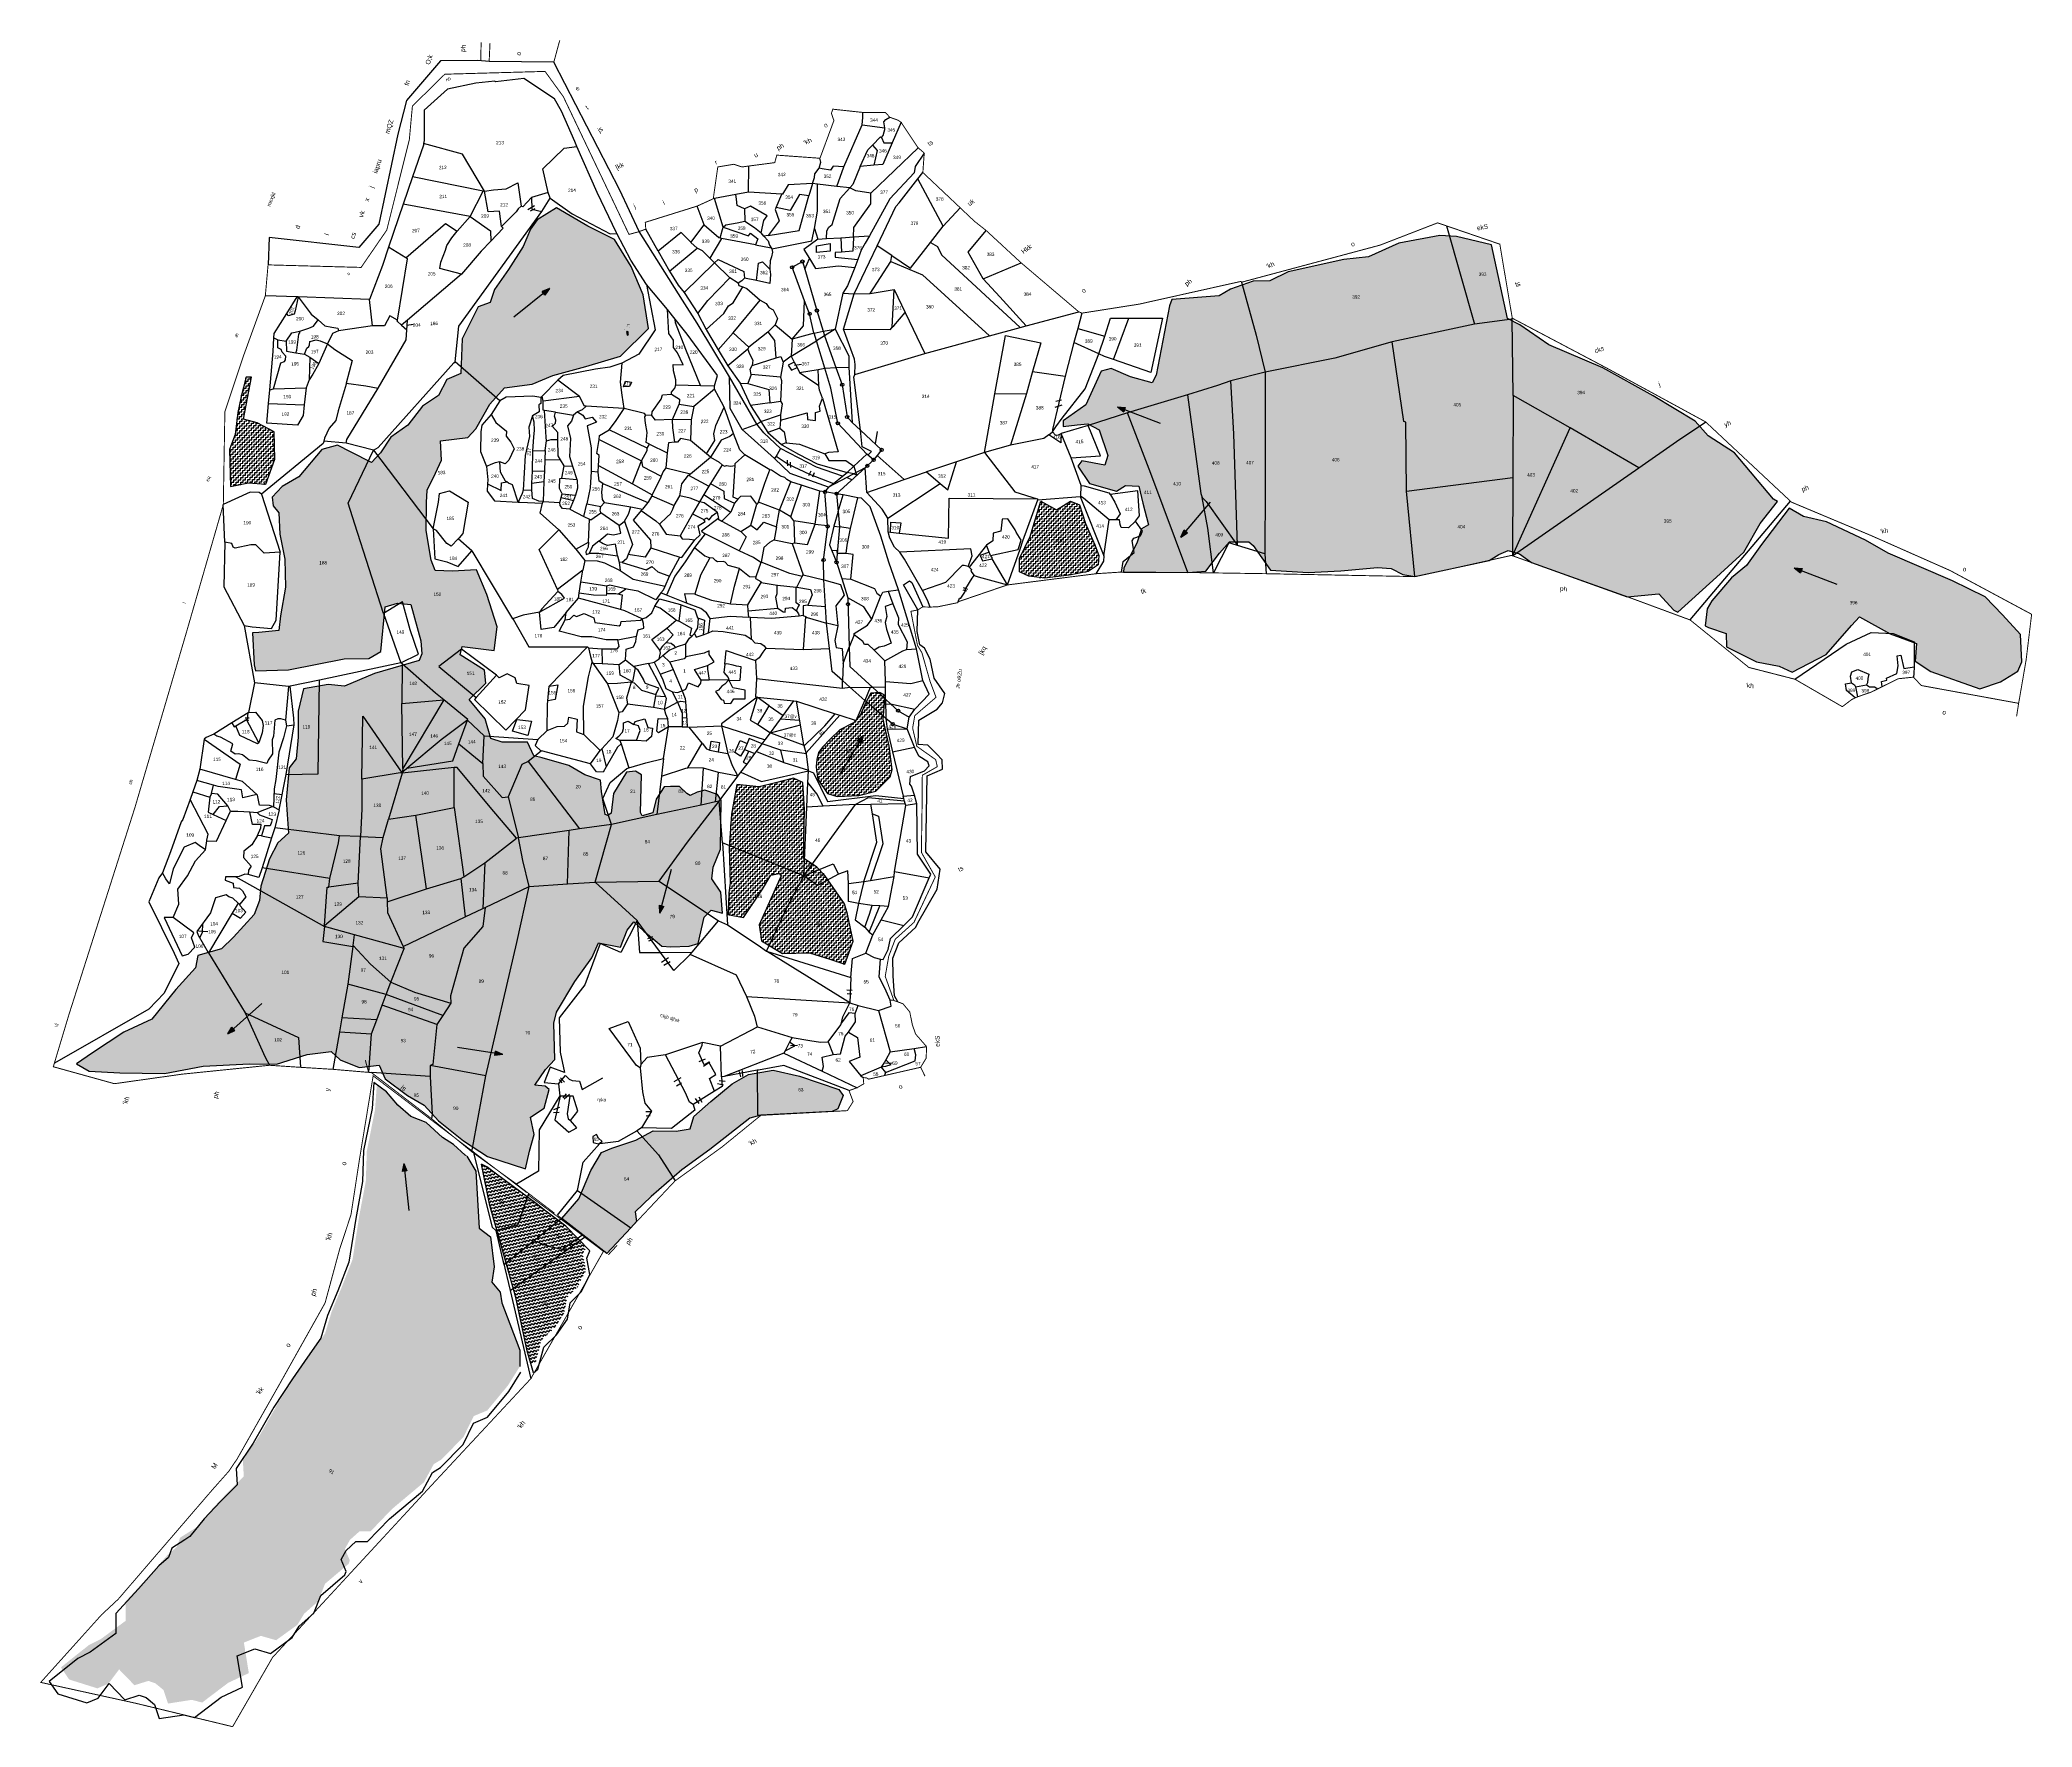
# Model space of a CAD drawing. Header units: metres. Extents: x 286538 to 291003, y 2005547 to 2009330.
import ezdxf
from ezdxf.enums import TextEntityAlignment as Align

# ---------------------------------------------------------------- set-up
doc = ezdxf.new("R2010")
doc.units = ezdxf.units.M
doc.header["$MEASUREMENT"] = 0
doc.linetypes.add('DASHDOT', pattern=[1, 0.5, -0.25, 0, -0.25])
doc.linetypes.add('DIVIDE', pattern=[1.25, 0.5, -0.25, 0, -0.25, 0, -0.25])
for name, color, linetype in [('011', 3, 'Continuous'), ('OFF', 1, 'Continuous'), ('OTHERS', 1, 'Continuous'), ('POLY_HATCH', 12, 'Continuous'), ('POLY_PARCEL', 6, 'Continuous'), ('POLY_ROAD', 30, 'Continuous'), ('POLY_WATER', 4, 'Continuous'), ('SYM_ARROW', 1, 'Continuous'), ('SYM_STONE', 1, 'Continuous'), ('SYM_WORSHIP', 1, 'Continuous'), ('TEXT_MAPIN', 7, 'Continuous'), ('TEXT_MAPOUT', 7, 'Continuous'), ('TEXT_PARCEL', 7, 'Continuous'), ('V_BOUND_LINE', 7, 'Continuous'), ('V_BOUND_STREAM_LINE', 7, 'DASHDOT'), ('V_DIVIDE_LINE', 7, 'DIVIDE')]:
    doc.layers.add(name, color=color, linetype=linetype)
doc.styles.get("Standard").update_dxf_attribs({"font": 'arial.ttf'})
doc.styles.add('TEXT_MAP', font='')
doc.styles.get('TEXT_MAP').set_extended_font_data('Kruti Dev 050')
doc.dimstyles.get("Standard").update_dxf_attribs({"dimtxt": 0.18, "dimasz": 0.18, "dimexe": 0.18, "dimexo": 0.0625, "dimgap": 0.09, "dimtad": 0, "dimtih": 1, "dimtoh": 1, "dimdec": 4, "dimzin": 0, "dimdsep": 46, "dimtxsty": 'Standard', "dimcen": 0.09, "dimadec": 0, "dimazin": 0, "dimtfac": 1, "dimtdec": 4, "dimtofl": 0, "dimtmove": 0, "dimatfit": 3, "dimfxl": 0, "dimtolj": 1, "dimtzin": 0, "dimarcsym": 0})
pattern_1 = [(1.07642, (286319.4183, 2006131.5226), (5.160663, 5.3583067), [5.260413, -5.260413]), (91.07642, (286324.678, 2006131.6214), (-5.3583067, 5.160663), [5.260413, -5.260413])]
pattern_2 = [(327.52881, (283463.1324, 2007164.1865), (7.5126325, 1.669475), [5.441819, -5.441819]), (57.52881, (283467.7235, 2007161.265), (-1.669475, 7.5126325), [5.441819, -5.441819])]

# ---------------------------------------------------------------- blocks, each defined once
blk = doc.blocks.new('TEMPLE')
at = {"linetype": 'Continuous'}
h = blk.add_hatch(dxfattribs=at)
h.set_pattern_fill('ANSI31', color=256, scale=3.6, style=0)
h.set_pattern_definition([(45, (-94.63405, -100.65248), (-0.318198, 0.318198), [])])
h.paths.add_polyline_path([(-0.5, 2.3), (-0.5, 0), (0.5, 0), (0.5, 2.3)])
blk.add_hatch(color=256, dxfattribs=at).paths.add_polyline_path([(0.3, 5.7), (0.6, 5.7), (1, 5.7), (1.4, 5.7), (0.5, 5.9), (0.2, 6), (-0.1, 6.1), (-0.1, 5.6), (-0.1, 5.6)])
at = {"linetype": 'Continuous', "const_width": 0.018}
for points in [[(-1.8, 3.3), (1.7, 3.3)], [(-1.8, 0), (1.8, 0)], [(-1.2, 3.3), (-1.2, 3.7), (-1, 4.2), (-0.6, 4.6), (-0.3, 4.7), (-0.2, 5), (0.1, 4.8), (0.5, 4.5), (0.7, 4.4), (0.9, 4.1), (1, 3.8), (1.1, 3.3)], [(-1.2, 0), (-1.2, 3.3)], [(-0.5, 0), (-0.5, 2.3), (0.5, 2.3), (0.5, 0)], [(-0.2, 5), (-0.1, 6.1), (0.2, 6), (0.5, 5.9), (1.4, 5.7), (1, 5.7), (0.6, 5.7), (0.3, 5.7), (-0.1, 5.6), (-0.1, 5.6)], [(1.1, 0), (1.1, 3.3)]]:
    blk.add_lwpolyline(points, dxfattribs=at)
blk = doc.blocks.new('STONE')
blk.add_circle((0, 0), 0.851)
blk = doc.blocks.new('ARROWASPECT')
h = blk.add_hatch(color=256)
h.paths.add_polyline_path([(2.8, -2.8), (3.7, -2), (0, 0)])
h.paths.add_polyline_path([(0, 0), (2, -3.7), (2.8, -2.8)])
for points in [[(0, 0), (17.2, -17.2)], [(0, 0), (2, -3.7)], [(0, 0), (3.7, -2)], [(3.7, -2), (2, -3.7)]]:
    blk.add_lwpolyline(points)
blk = doc.blocks.new('543.')
at = {"layer": 'POLY_HATCH'}
h = blk.add_hatch(dxfattribs=at)
h.set_pattern_fill('ZIGZAG', color=256, scale=43.534554, angle=-32.4712, style=0)
h.set_pattern_definition(pattern_2)
h.paths.add_polyline_path([(287509.2, 2006221.6), (287540.7, 2006234.6), (287589.2, 2006293.2), (287616.7, 2006337.3), (287617.1, 2006375.4), (287593.3, 2006437.1), (287574.6, 2006485.6), (287570.6, 2006510.6), (287551.6, 2006534.3), (287556.7, 2006569.6), (287548.6, 2006639.7), (287522.1, 2006659.7), (287514.1, 2006792.9), (287493.3, 2006828), (287490.1, 2006829.7), (287464.1, 2006854), (287438.5, 2006869.6), (287402, 2006903.5), (287366.6, 2006917.8), (287337.3, 2006943.5), (287311.8, 2006973.4), (287283.2, 2006994.5), (287278.9, 2006935.5), (287259.9, 2006840.4), (287257.5, 2006769.6), (287241.8, 2006686.2), (287226.6, 2006586.9), (287201, 2006521.5), (287178, 2006465.8), (287162.6, 2006414.5), (287132.8, 2006371.3), (287098, 2006322.3), (287056.1, 2006257.4), (287009.4, 2006175.7), (286970.7, 2006118.5), (286972.9, 2006081), (286935.3, 2006043.3), (286898, 2006004.3), (286865.7, 2005963.8), (286854, 2005956.5), (286824.4, 2005938), (286816.7, 2005916.5), (286795.2, 2005897.6), (286748.8, 2005845.3), (286697.3, 2005789.5), (286697.3, 2005743.9), (286639.4, 2005701.3), (286611.4, 2005687.2), (286546.4, 2005635.3), (286565.7, 2005607), (286631.5, 2005586.4), (286657.3, 2005597.3), (286682.1, 2005630.6), (286717.9, 2005593.7), (286750.4, 2005603.8), (286766.5, 2005598.3), (286785.6, 2005582.6), (286796.2, 2005550.9), (286851.5, 2005559.6), (286875.8, 2005553.3), (286936.5, 2005599.3), (286984.7, 2005622), (286973.1, 2005693.2), (287012.7, 2005708.9), (287048.3, 2005698.7), (287097.9, 2005734.6), (287113.8, 2005760.6), (287146.8, 2005790), (287162.4, 2005830.4), (287217.6, 2005877), (287220.2, 2005884.8), (287208.8, 2005911.7), (287220.4, 2005932.7), (287242.5, 2005952.4), (287268.8, 2005952.9), (287318.2, 2006004.4), (287393.2, 2006067.3), (287416, 2006109.6), (287434.2, 2006120.5), (287485.5, 2006173.2)])
h = blk.add_hatch(dxfattribs=at)
h.set_pattern_fill('ZIGZAG', color=256, scale=43.534554, angle=-32.4712, style=0)
h.set_pattern_definition(pattern_2)
h.paths.add_polyline_path([(287763.5, 2006598.2), (287770.2, 2006615.2), (287716.8, 2006670), (287671.5, 2006704.1), (287650.1, 2006720.7), (287561.5, 2006786.6), (287539.8, 2006802.8), (287527.8, 2006809.3), (287546.3, 2006716.8), (287568, 2006640.7), (287604.9, 2006509.9), (287630.2, 2006391), (287644.1, 2006341.2), (287654.1, 2006349.6), (287667.1, 2006398.8), (287695.8, 2006426.2), (287720.2, 2006461.6), (287726.2, 2006498.1), (287752, 2006523.7), (287770.6, 2006561.7)])
blk.add_lwpolyline([(287493.3, 2006828), (287514.1, 2006792.9), (287522.1, 2006659.7), (287548.6, 2006639.7), (287556.7, 2006569.6), (287551.6, 2006534.3), (287570.6, 2006510.6), (287574.6, 2006485.6), (287593.3, 2006437.1), (287617.1, 2006375.4), (287616.7, 2006337.3)], dxfattribs=at)
at = {"layer": 'POLY_PARCEL'}
for points in [[(287593.8, 2006514.9), (287767.3, 2006639.3)], [(287577.8, 2006583.1), (287593.8, 2006514.9)], [(287593.8, 2006514.9), (287642.3, 2006308.8)]]:
    blk.add_lwpolyline(points, dxfattribs=at)
at = {"layer": 'V_BOUND_LINE'}
for points, const_width in [([(286946.9, 2005497), (286720.9, 2005551.6), (286499.3, 2005600.3), (286641.2, 2005758.1), (286680, 2005794.3), (286899.5, 2006049.5), (286937.6, 2006092.4), (286957.5, 2006121.8), (287054.9, 2006293.6), (287162.5, 2006485.5), (287197, 2006612.8), (287222.9, 2006691.1), (287242.6, 2006819.8), (287274.6, 2007015.4), (287509.3, 2006837.2)], 2.18), ([(287509.3, 2006837.2), (287633.1, 2006742.7)], 2.18), ([(287606.4, 2006764.5), (287697.9, 2006694.7)], 2.1), ([(287767.3, 2006639.3), (287811.7, 2006605.8), (287642.3, 2006308.8)], 2.18), ([(287642.3, 2006308.8), (287410.3, 2006059.6), (287086.6, 2005709), (287039.9, 2005658.4), (286946.9, 2005497)], 2.18)]:
    blk.add_lwpolyline(points, dxfattribs=dict(at, const_width=const_width))
at = {"layer": 'TEXT_MAPOUT', "style": 'TEXT_MAP'}
blk.add_text('v', height=10.9, rotation=51.5112, dxfattribs=at).set_placement((287246.9, 2005830))
blk = doc.blocks.new('TEXTARROW')
blk.add_leader([(0, 0), (8.7, 0)], dimstyle='Standard', override={"dimtxt": 2.5, "dimasz": 2.5, "dimexe": 1.25, "dimexo": 0.625, "dimgap": 0.625, "dimtad": 1, "dimtih": 0, "dimtoh": 0, "dimzin": 8, "dimcen": 2.5, "dimtofl": 1})
blk = doc.blocks.new('21014')
at = {"layer": 'POLY_HATCH'}
h = blk.add_hatch(dxfattribs=at)
h.set_pattern_fill('ZIGZAG', color=256, scale=42.083306, angle=1.0764, style=0)
h.set_pattern_definition(pattern_1)
h.paths.add_polyline_path([(287424.8, 2008358.5), (287438, 2008387.1), (287435.4, 2008430.8), (287497.1, 2008438), (287514.8, 2008457.2), (287546.4, 2008512.8), (287579.2, 2008549.4), (287640.9, 2008557.4), (287687.8, 2008577.2), (287761.2, 2008597.5), (287839.5, 2008620.8), (287901.9, 2008682.1), (287890.2, 2008758.2), (287863.2, 2008821.2), (287826, 2008882.3), (287766.2, 2008912.1), (287695.8, 2008952.9), (287652.5, 2008926.3), (287637.5, 2008905.4), (287621, 2008866.5), (287588.5, 2008814.4), (287556.7, 2008770), (287546.9, 2008740.6), (287520.5, 2008730.7), (287484, 2008659.6), (287481.6, 2008581.9), (287450.1, 2008568.4), (287431, 2008532), (287395.4, 2008508.2), (287362.7, 2008465.5), (287324.6, 2008439), (287301.2, 2008403.4), (287281, 2008382.4), (287235.9, 2008405.6), (287204.7, 2008421.3), (287169.6, 2008411.2), (287118.4, 2008350.2), (287081, 2008328), (287058.7, 2008304), (287060.8, 2008285.2), (287073.1, 2008269.1), (287075.8, 2008221.1), (287087.1, 2008165.5), (287088.3, 2008102.9), (287077.5, 2008038.3), (287073.8, 2008005.6), (287028.4, 2008001.3), (287014.6, 2008000.2), (287018.5, 2007928.5), (287021.4, 2007914.8), (287095.2, 2007917), (287220.1, 2007941.7), (287275.1, 2007942.7), (287302.2, 2007958.7), (287311.9, 2008058.7), (287339.2, 2008066.9), (287369.3, 2008064), (287391.5, 2007982), (287393.8, 2007952.9), (287484.5, 2007969.3), (287556, 2007960.3), (287562.7, 2008013.6), (287539.9, 2008086.2), (287516.5, 2008141.5), (287462.4, 2008138.8), (287423.8, 2008139.8), (287414.7, 2008162.8), (287404, 2008229.5), (287404.6, 2008292.2), (287405.7, 2008320.4)])
h = blk.add_hatch(dxfattribs=at)
h.set_pattern_fill('ZIGZAG', color=256, scale=42.083306, angle=1.0764, style=0)
h.set_pattern_definition(pattern_1)
h.paths.add_polyline_path([(289827.2, 2008704.8), (289791.2, 2008869.8), (289712.9, 2008888.9), (289675.1, 2008890.6), (289583.4, 2008874.1), (289515.8, 2008843.3), (289460.1, 2008837.4), (289335.3, 2008809.7), (289294.6, 2008789.2), (289256.9, 2008788.5), (289206.3, 2008770.3), (289181.1, 2008755.9), (289074.5, 2008747.3), (289069.5, 2008733), (289039.6, 2008578.2), (289030.9, 2008560.8), (288982.2, 2008573.8), (288939.1, 2008592.7), (288916.3, 2008586.5), (288882.4, 2008511.2), (288831.3, 2008475.8), (288831.6, 2008462.6), (288862.6, 2008466.8), (288886.4, 2008468.9), (288912.1, 2008455.4), (288931.3, 2008397.5), (288924.3, 2008376.1), (288873.2, 2008385.8), (288864.4, 2008374.1), (288890.6, 2008335.2), (288950.8, 2008317.5), (288971.1, 2008330.2), (289000.7, 2008329.1), (289009.6, 2008290.7), (289022.9, 2008242.5), (289006.6, 2008233.2), (288996.5, 2008201), (288967.2, 2008146.3), (288966.6, 2008136.5), (289110.6, 2008135.4), (289151.3, 2008138.3), (289181.7, 2008179), (289204.2, 2008204.1), (289247.7, 2008204.1), (289256.9, 2008196), (289296.3, 2008140.7), (289380.1, 2008135.7), (289453.9, 2008139.5), (289535.9, 2008146.8), (289566.3, 2008144.1), (289592.9, 2008130.7), (289619.3, 2008126.3), (289786.1, 2008162.7), (289807.7, 2008175.9), (289828.9, 2008184.5), (289853.7, 2008177.6), (289881.2, 2008157.7), (290095.5, 2008081.2), (290166.6, 2008087.4), (290200.1, 2008051.2), (290209.2, 2008046.6), (290295.2, 2008125.1), (290356.5, 2008181.3), (290393.1, 2008245.1), (290432.6, 2008294.7), (290423.2, 2008300.1), (290335.9, 2008403.5), (290276.9, 2008441.8), (290247.5, 2008474.9), (290153.7, 2008531.4), (290040.8, 2008594.1), (289919.4, 2008645.8), (289854.5, 2008690.5)])
h = blk.add_hatch(dxfattribs=at)
h.set_pattern_fill('ZIGZAG', color=256, scale=42.083306, angle=1.0764, style=0)
h.set_pattern_definition(pattern_1)
h.paths.add_polyline_path([(286965.1, 2008327.9), (287005.6, 2008336.6), (287044.4, 2008333.4), (287064.2, 2008389.3), (287063.1, 2008450.8), (287024.9, 2008471), (286994, 2008479.3), (287012.1, 2008573), (287000.2, 2008573.7), (286989.1, 2008529.9), (286981.8, 2008494), (286975.8, 2008445.2), (286962.5, 2008411.2)])
h = blk.add_hatch(dxfattribs=at)
h.set_pattern_fill('ZIGZAG', color=256, scale=42.083306, angle=1.0764, style=0)
h.set_pattern_definition(pattern_1)
h.paths.add_polyline_path([(288757.2, 2008216.1), (288733.5, 2008166.5), (288733.3, 2008137.3), (288754.3, 2008126.9), (288790.5, 2008123), (288845, 2008129.4), (288887.2, 2008137.8), (288909.9, 2008152.9), (288911.1, 2008173.7), (288902.2, 2008197.3), (288881.3, 2008245.4), (288868.2, 2008287.4), (288848, 2008295.5), (288816.1, 2008275.6), (288781.1, 2008295.7)])
h = blk.add_hatch(dxfattribs=at)
h.set_pattern_fill('ZIGZAG', color=256, scale=42.083306, angle=1.0764, style=0)
h.set_pattern_definition(pattern_1)
h.paths.add_polyline_path([(290629.7, 2008208.2), (290541.9, 2008249.2), (290490.5, 2008261.2), (290458.4, 2008279.7), (290396.4, 2008198.4), (290362.8, 2008151), (290328.9, 2008123.3), (290284.7, 2008071.6), (290274.3, 2008054.2), (290270.3, 2008015.9), (290277.5, 2008012.3), (290317.2, 2007999.1), (290317.8, 2007968.7), (290384.9, 2007935.5), (290436.1, 2007925.5), (290465.3, 2007912.2), (290541, 2007951.3), (290598, 2008016.4), (290615.7, 2008036.4), (290684.6, 2007998.3), (290744.1, 2007976.5), (290740.8, 2007937), (290775.7, 2007913.9), (290885.6, 2007874.9), (290932.1, 2007890.6), (290971.1, 2007914.3), (290979.7, 2007935), (290976.9, 2007996.4), (290936.7, 2008040.8), (290897.3, 2008081.1), (290824.4, 2008116.7), (290680.4, 2008178.8)])
h = blk.add_hatch(dxfattribs=at)
h.set_pattern_fill('ZIGZAG', color=256, scale=42.083306, angle=1.0764, style=0)
h.set_pattern_definition(pattern_1)
h.paths.add_polyline_path([(287630.5, 2007755.1), (287573.9, 2007754.9), (287548.8, 2007763), (287535.9, 2007807.4), (287499.9, 2007850.5), (287537, 2007887.3), (287534.7, 2007916.4), (287480, 2007950.6), (287484.5, 2007969.3), (287393.8, 2007952.9), (287388, 2007938.2), (287288.1, 2007908.9), (287220.8, 2007881), (287183.8, 2007884.6), (287129, 2007875), (287116.8, 2007824.5), (287117.1, 2007766.1), (287112, 2007718), (287096.9, 2007697.9), (287089.7, 2007625.7), (287092, 2007593.1), (287095.4, 2007551.1), (287070.9, 2007529.2), (287052.6, 2007493.7), (287033, 2007432.6), (287030.2, 2007400), (287017.9, 2007368.8), (286971.6, 2007318.2), (286944.6, 2007291.9), (286891.7, 2007277.2), (286887, 2007249.6), (286842.4, 2007200.7), (286788.7, 2007134.5), (286726.2, 2007105.2), (286655.8, 2007058.4), (286620.2, 2007033.7), (286648, 2007017.9), (286716.8, 2007014.1), (286817.3, 2007012.5), (286903.7, 2007028.7), (287007.5, 2007034.1), (287068.5, 2007033.6), (287136.7, 2007054.6), (287190.7, 2007061.7), (287210.8, 2007043.2), (287253.2, 2007025.9), (287298.6, 2007031.1), (287312.1, 2007000.4), (287361.7, 2006962.7), (287399.1, 2006941.1), (287431.5, 2006906.5), (287487.3, 2006861.2), (287541.2, 2006826.2), (287626, 2006798.5), (287635.6, 2006838.2), (287646, 2006875.3), (287637.6, 2006914.6), (287668.1, 2006934.9), (287679.3, 2006976.3), (287670.6, 2006983.9), (287647.4, 2006986), (287670.8, 2007021.7), (287691.8, 2007043.5), (287689.4, 2007125), (287695.8, 2007150), (287736.7, 2007218.4), (287775.2, 2007271.5), (287790.1, 2007305.3), (287839.2, 2007295.9), (287853.9, 2007333.9), (287869.1, 2007352.3), (287891.8, 2007331.2), (287921.4, 2007306.9), (287931.9, 2007297.6), (287951.7, 2007296.3), (287992.9, 2007297.9), (288013.4, 2007303.5), (288026.9, 2007362.9), (288042.5, 2007378.7), (288067.9, 2007372), (288064.1, 2007418.9), (288043.8, 2007448.5), (288046.7, 2007475.2), (288063.1, 2007515), (288064.5, 2007624.9), (288056.5, 2007637.6), (288028, 2007647.4), (288010.9, 2007642.8), (287995.6, 2007635.6), (287987.8, 2007639.8), (287971.2, 2007655.7), (287951.4, 2007655.4), (287936.8, 2007655.1), (287918.9, 2007627.5), (287911.8, 2007596.5), (287887.9, 2007590), (287884.3, 2007597.7), (287886.1, 2007681.8), (287873.1, 2007690.2), (287852.5, 2007688.1), (287823.4, 2007640.3), (287818.2, 2007595.6), (287810.5, 2007591.1), (287804.5, 2007592.7), (287796.6, 2007644.9), (287794.5, 2007669.8), (287759, 2007682), (287723.4, 2007702.8), (287663.8, 2007719.7), (287644.9, 2007724.5)])
h = blk.add_hatch(dxfattribs=at)
h.set_pattern_fill('ZIGZAG', color=256, scale=42.083306, angle=1.0764, style=0)
h.set_pattern_definition(pattern_1)
h.paths.add_polyline_path([(288400.4, 2007865), (288387.1, 2007839.3), (288376.7, 2007816.1), (288361.7, 2007798.1), (288330.4, 2007782.9), (288309.3, 2007761.8), (288292.7, 2007744.5), (288282.9, 2007732.1), (288279.4, 2007715.9), (288277.4, 2007698.9), (288281.7, 2007672.1), (288303.1, 2007640.2), (288324.8, 2007633.7), (288373.2, 2007635.4), (288411.5, 2007645.3), (288443.2, 2007677.4), (288448.2, 2007693.7), (288441.1, 2007745.8), (288427.7, 2007807), (288432.1, 2007859.4), (288420.4, 2007866.1)])
h = blk.add_hatch(dxfattribs=at)
h.set_pattern_fill('ZIGZAG', color=256, scale=42.083306, angle=1.0764, style=0)
h.set_pattern_definition(pattern_1)
h.paths.add_polyline_path([(288149.6, 2007345.6), (288155.5, 2007309.6), (288202.4, 2007281.3), (288262.5, 2007282.5), (288308.2, 2007268.7), (288342, 2007257.3), (288360.7, 2007309.2), (288347.6, 2007369.9), (288341.1, 2007392.9), (288297, 2007456.5), (288279.5, 2007475), (288249, 2007495.1), (288251.3, 2007604.1), (288247.6, 2007665), (288226.8, 2007674.7), (288186.6, 2007663.6), (288149.8, 2007655.2), (288099.9, 2007660.3), (288088.3, 2007593.9), (288082.8, 2007518.8), (288085.2, 2007439), (288082.1, 2007417.5), (288080.4, 2007368.8), (288115, 2007362.1), (288157.6, 2007425.5), (288175.9, 2007456.8), (288194.7, 2007460.6), (288199.1, 2007455.5)])
h = blk.add_hatch(dxfattribs=at)
h.set_pattern_fill('ZIGZAG', color=256, scale=42.083306, angle=1.0764, style=0)
h.set_pattern_definition(pattern_1)
h.paths.add_polyline_path([(288129.4, 2006912.5), (288153.8, 2006918.6), (288313.8, 2006927.2), (288326.5, 2006933.4), (288338, 2006962.8), (288328.3, 2006976.4), (288240.1, 2007006.5), (288181.5, 2007019.9), (288125.8, 2007010.3), (288089.3, 2006989), (288042, 2006949.5), (288003.9, 2006916.2), (287995, 2006888.5), (287964.2, 2006882.8), (287912.7, 2006883.6), (287873.5, 2006863.1), (287819.8, 2006844.9), (287796.8, 2006835), (287772.6, 2006795.1), (287745.5, 2006731.1), (287707.6, 2006687.2), (287808.3, 2006609.1), (287862.3, 2006666.4), (287875.3, 2006680.3), (287872.3, 2006702.6), (287907.7, 2006736.7), (287977, 2006796.4), (288039.7, 2006842.2)])
at = {"layer": 'OFF'}
for points in [[(287639.7, 2008976.1), (287640.6, 2008950), (287662.5, 2008944.6)], [(287051.5, 2008886.4), (287049.3, 2008825.1)], [(288836, 2008575.9), (288807, 2008456.2), (288807.5, 2008450.8)], [(287703.6, 2006961.4), (287691.8, 2006908.6), (287723.5, 2006881.2), (287741.1, 2006890.7), (287726.9, 2006907.2)], [(287725.9, 2006961.5), (287703.6, 2006961.4)]]:
    blk.add_lwpolyline(points, dxfattribs=at)
at = {"layer": 'OTHERS'}
for points in [[(287631.4, 2008949), (287646.1, 2008958.1)], [(287637.1, 2008945.9), (287647.8, 2008951.3)], [(288337.7, 2008761.5), (288363, 2008760.2)], [(288296.9, 2008593.7), (288322.1, 2008595.3)], [(288814.6, 2008519.2), (288827.5, 2008522.9)], [(288144.4, 2008468.2), (288153.6, 2008474)], [(288813.7, 2008506.3), (288829.2, 2008511.1)], [(288393.6, 2008398.7), (288401.4, 2008406.8), (288380.6, 2008417.1), (288377, 2008454.8)], [(288414.6, 2008451.8), (288410.2, 2008423.7)], [(288212.8, 2008387), (288213.4, 2008374.3)], [(288219.8, 2008382.8), (288220, 2008371.2)], [(288406.5, 2008387.9), (288391.2, 2008400.7)], [(288265.8, 2008362.3), (288260.5, 2008352.4)], [(288273.4, 2008358.8), (288269.3, 2008349)], [(288361.9, 2008356.5), (288347.3, 2008359.9)], [(288305.6, 2008326.7), (288299, 2008319.1), (288297.4, 2008316.1)], [(288615.7, 2008093.4), (288607, 2008095.8)], [(288607.4, 2008102.2), (288613, 2008099.9), (288616.7, 2008098.4)], [(288404.7, 2007877.6), (288399.1, 2007877.5)], [(286997.1, 2007804.9), (287006.3, 2007804.4)], [(286998.1, 2007809.6), (287006.9, 2007809.5)], [(287900.1, 2007315.2), (287911.8, 2007319.2)], [(287902.6, 2007309.5), (287914.8, 2007314.5)], [(287930.9, 2007262), (287946.7, 2007272.7)], [(287936.6, 2007255.5), (287950.2, 2007263.8)], [(288346.3, 2007200.2), (288358.6, 2007199.4)], [(288347.5, 2007191.6), (288357.7, 2007190.7)], [(288015.8, 2007038.9), (288029.9, 2007045)], [(287700.2, 2006988.9), (287716.2, 2007008.1), (287724.5, 2006999.8), (287730.6, 2006997), (287747, 2006995.2), (287753.4, 2006976.5), (287799.4, 2007002.9)], [(287701.8, 2006999), (287708, 2006991.6)], [(287704.9, 2007002.9), (287713.3, 2006992.8)], [(287959.3, 2006994.7), (287975.1, 2007003.2)], [(288024.9, 2007029), (288039.5, 2007038.7)], [(288104.9, 2007016.9), (288108.1, 2007005.2)], [(288112, 2007018.8), (288112.8, 2007005.8)], [(287717.7, 2006967), (287710, 2006958)], [(287724.8, 2006965.3), (287712.9, 2006954.5)], [(287964.8, 2006984.7), (287975.9, 2006991.4)], [(288006.7, 2006956.6), (288014.7, 2006944.9)], [(288015, 2006959.7), (288021.1, 2006948)], [(288056.4, 2006990), (288070, 2006987.3)], [(288060.4, 2006996.6), (288074, 2006995.1)], [(287689.3, 2006924.6), (287701.4, 2006925.5)], [(287689.9, 2006932), (287703.3, 2006937.2)], [(287896.1, 2006927.3), (287909.2, 2006927)], [(287896.9, 2006917.3), (287905.8, 2006918)]]:
    blk.add_lwpolyline(points, dxfattribs=at)
at = {"layer": 'POLY_HATCH'}
for points in [[(288067.9, 2007372), (288064.1, 2007418.9), (288043.8, 2007448.5), (288046.7, 2007475.2), (288063.1, 2007515), (288064.5, 2007624.9), (288056.5, 2007637.6), (288028, 2007647.4), (288010.9, 2007642.8), (287995.6, 2007635.6), (287987.8, 2007639.8), (287971.2, 2007655.7), (287951.4, 2007655.4), (287936.8, 2007655.1), (287918.9, 2007627.5), (287911.8, 2007596.5), (287887.9, 2007590), (287884.3, 2007597.7), (287886.1, 2007681.8), (287873.1, 2007690.2), (287852.5, 2007688.1), (287823.4, 2007640.3), (287818.2, 2007595.6), (287810.5, 2007591.1), (287804.5, 2007592.7), (287796.6, 2007644.9), (287794.5, 2007669.8), (287759, 2007682), (287723.4, 2007702.8), (287663.8, 2007719.7), (287644.9, 2007724.5), (287630.5, 2007755.1), (287573.9, 2007754.9), (287548.8, 2007763), (287535.9, 2007807.4), (287499.9, 2007850.5), (287537, 2007887.3), (287534.7, 2007916.4), (287480, 2007950.6), (287484.5, 2007969.3), (287556, 2007960.3), (287562.7, 2008013.6), (287539.9, 2008086.2), (287516.5, 2008141.5), (287462.4, 2008138.8), (287423.8, 2008139.8), (287414.7, 2008162.8), (287404, 2008229.5), (287404.6, 2008292.2), (287405.7, 2008320.4), (287424.8, 2008358.5), (287438, 2008387.1), (287435.4, 2008430.8), (287497.1, 2008438), (287514.8, 2008457.2), (287546.4, 2008512.8), (287579.2, 2008549.4), (287640.9, 2008557.4), (287687.8, 2008577.2), (287761.2, 2008597.5), (287839.5, 2008620.8), (287901.9, 2008682.1), (287890.2, 2008758.2), (287863.2, 2008821.2), (287826, 2008882.3), (287766.2, 2008912.1), (287695.8, 2008952.9), (287652.5, 2008926.3), (287637.5, 2008905.4), (287621, 2008866.5), (287588.5, 2008814.4), (287556.7, 2008770), (287546.9, 2008740.6), (287520.5, 2008730.7), (287484, 2008659.6), (287481.6, 2008581.9), (287450.1, 2008568.4), (287431, 2008532), (287395.4, 2008508.2), (287362.7, 2008465.5), (287324.6, 2008439), (287301.2, 2008403.4), (287281, 2008382.4), (287235.9, 2008405.6), (287204.7, 2008421.3), (287169.6, 2008411.2), (287118.4, 2008350.2), (287081, 2008328), (287058.7, 2008304), (287060.8, 2008285.2), (287073.1, 2008269.1), (287075.8, 2008221.1), (287087.1, 2008165.5), (287088.3, 2008102.9), (287077.5, 2008038.3), (287073.8, 2008005.6), (287028.4, 2008001.3), (287014.6, 2008000.2), (287018.5, 2007928.5), (287021.4, 2007914.8), (287095.2, 2007917), (287220.1, 2007941.7), (287275.1, 2007942.7), (287302.2, 2007958.7), (287311.9, 2008058.7), (287339.2, 2008066.9), (287369.3, 2008064), (287391.5, 2007982), (287393.8, 2007952.9), (287388, 2007938.2), (287288.1, 2007908.9), (287220.8, 2007881), (287183.8, 2007884.6), (287129, 2007875), (287116.8, 2007824.5), (287117.1, 2007766.1), (287112, 2007718), (287096.9, 2007697.9), (287089.7, 2007625.7), (287092, 2007593.1), (287095.4, 2007551.1), (287070.9, 2007529.2), (287052.6, 2007493.7), (287033, 2007432.6), (287030.2, 2007400), (287017.9, 2007368.8), (286971.6, 2007318.2), (286944.6, 2007291.9), (286891.7, 2007277.2), (286887, 2007249.6), (286842.4, 2007200.7), (286788.7, 2007134.5), (286726.2, 2007105.2), (286655.8, 2007058.4), (286620.2, 2007033.7), (286648, 2007017.9), (286716.8, 2007014.1), (286817.3, 2007012.5), (286903.7, 2007028.7), (287007.5, 2007034.1), (287068.5, 2007033.6), (287136.7, 2007054.6), (287190.7, 2007061.7), (287210.8, 2007043.2), (287253.2, 2007025.9), (287298.6, 2007031.1), (287312.1, 2007000.4), (287361.7, 2006962.7), (287399.1, 2006941.1), (287431.5, 2006906.5), (287487.3, 2006861.2), (287541.2, 2006826.2), (287626, 2006798.5)], [(290432.6, 2008294.7), (290423.2, 2008300.1), (290335.9, 2008403.5), (290276.9, 2008441.8), (290247.5, 2008474.9), (290153.7, 2008531.4), (290040.8, 2008594.1), (289919.4, 2008645.8), (289854.5, 2008690.5), (289827.2, 2008704.8), (289791.2, 2008869.8), (289712.9, 2008888.9), (289675.1, 2008890.6), (289583.4, 2008874.1), (289515.8, 2008843.3), (289460.1, 2008837.4), (289335.3, 2008809.7), (289294.6, 2008789.2), (289256.9, 2008788.5), (289206.3, 2008770.3), (289181.1, 2008755.9), (289074.5, 2008747.3), (289069.5, 2008733), (289039.6, 2008578.2), (289030.9, 2008560.8), (288982.2, 2008573.8), (288939.1, 2008592.7), (288916.3, 2008586.5), (288882.4, 2008511.2), (288831.3, 2008475.8), (288831.6, 2008462.6), (288862.6, 2008466.8), (288886.4, 2008468.9), (288912.1, 2008455.4), (288931.3, 2008397.5), (288924.3, 2008376.1), (288873.2, 2008385.8), (288864.4, 2008374.1), (288890.6, 2008335.2), (288950.8, 2008317.5), (288971.1, 2008330.2), (289000.7, 2008329.1), (289009.6, 2008290.7), (289022.9, 2008242.5), (289006.6, 2008233.2), (288996.5, 2008201), (288967.2, 2008146.3), (288966.6, 2008136.5), (289110.6, 2008135.4), (289151.3, 2008138.3), (289181.7, 2008179), (289204.2, 2008204.1), (289247.7, 2008204.1), (289256.9, 2008196), (289296.3, 2008140.7), (289380.1, 2008135.7), (289453.9, 2008139.5), (289535.9, 2008146.8), (289566.3, 2008144.1), (289592.9, 2008130.7), (289619.3, 2008126.3), (289786.1, 2008162.7), (289807.7, 2008175.9), (289828.9, 2008184.5), (289853.7, 2008177.6), (289881.2, 2008157.7), (290095.5, 2008081.2), (290166.6, 2008087.4), (290200.1, 2008051.2), (290209.2, 2008046.6)], [(287000.2, 2008573.7), (286989.1, 2008529.9), (286981.8, 2008494), (286975.8, 2008445.2), (286962.5, 2008411.2), (286965.1, 2008327.9), (287005.6, 2008336.6), (287044.4, 2008333.4), (287064.2, 2008389.3), (287063.1, 2008450.8), (287024.9, 2008471), (286994, 2008479.3), (287012.1, 2008573), (287000.2, 2008573.7)], [(290209.2, 2008046.6), (290295.2, 2008125.1), (290356.5, 2008181.3), (290393.1, 2008245.1), (290432.6, 2008294.7)], [(290458.4, 2008279.7), (290396.4, 2008198.4), (290362.8, 2008151), (290328.9, 2008123.3), (290284.7, 2008071.6), (290274.3, 2008054.2), (290270.3, 2008015.9)], [(290465.3, 2007912.2), (290541, 2007951.3), (290598, 2008016.4), (290615.7, 2008036.4), (290684.6, 2007998.3), (290744.1, 2007976.5), (290740.8, 2007937), (290775.7, 2007913.9), (290885.6, 2007874.9), (290932.1, 2007890.6), (290971.1, 2007914.3), (290979.7, 2007935), (290976.9, 2007996.4), (290936.7, 2008040.8), (290897.3, 2008081.1), (290824.4, 2008116.7), (290680.4, 2008178.8), (290629.7, 2008208.2), (290541.9, 2008249.2), (290490.5, 2008261.2), (290458.4, 2008279.7)], [(290270.3, 2008015.9), (290277.5, 2008012.3), (290317.2, 2007999.1), (290317.8, 2007968.7), (290384.9, 2007935.5), (290436.1, 2007925.5), (290465.3, 2007912.2)], [(288078.8, 2007369.1), (288115, 2007362.1), (288157.6, 2007425.5), (288175.9, 2007456.8), (288194.7, 2007460.6), (288199.1, 2007455.5), (288149.6, 2007345.6), (288155.5, 2007309.6), (288202.4, 2007281.3), (288262.5, 2007282.5), (288308.2, 2007268.7), (288342, 2007257.3), (288360.7, 2007309.2), (288347.6, 2007369.9), (288341.1, 2007392.9), (288297, 2007456.5), (288279.5, 2007475), (288249, 2007495.1), (288251.3, 2007604.1), (288247.6, 2007665), (288226.8, 2007674.7), (288186.6, 2007663.6), (288149.8, 2007655.2), (288099.9, 2007660.3), (288088.3, 2007593.9), (288082.8, 2007518.8), (288085.2, 2007439), (288082.1, 2007417.5), (288080.4, 2007368.8)], [(287626, 2006798.5), (287635.6, 2006838.2), (287646, 2006875.3), (287637.6, 2006914.6), (287668.1, 2006934.9), (287679.3, 2006976.3), (287670.6, 2006983.9), (287647.4, 2006986), (287670.8, 2007021.7), (287691.8, 2007043.5), (287689.4, 2007125), (287695.8, 2007150), (287736.7, 2007218.4), (287775.2, 2007271.5), (287790.1, 2007305.3), (287839.2, 2007295.9), (287853.9, 2007333.9), (287869.1, 2007352.3), (287891.8, 2007331.2), (287921.4, 2007306.9), (287931.9, 2007297.6), (287951.7, 2007296.3), (287992.9, 2007297.9), (288013.4, 2007303.5), (288026.9, 2007362.9), (288042.5, 2007378.7), (288067.9, 2007372)], [(287707.6, 2006687.2), (287745.5, 2006731.1), (287772.6, 2006795.1), (287796.8, 2006835), (287819.8, 2006844.9), (287873.5, 2006863.1), (287912.7, 2006883.6), (287964.2, 2006882.8), (287995, 2006888.5), (288003.9, 2006916.2), (288042, 2006949.5), (288089.3, 2006989), (288125.8, 2007010.3), (288181.5, 2007019.9), (288240.1, 2007006.5), (288328.3, 2006976.4), (288338, 2006962.8), (288326.5, 2006933.4), (288313.8, 2006927.2), (288153.8, 2006918.6), (288129.4, 2006912.5), (288039.7, 2006842.2), (287977, 2006796.4), (287907.7, 2006736.7), (287872.3, 2006702.6), (287875.3, 2006680.3), (287862.3, 2006666.4), (287808.3, 2006609.1), (287707.6, 2006687.2)], [(287494, 2006827.5), (287490.9, 2006829.2), (287465.2, 2006853.2), (287439.9, 2006868.7), (287403.8, 2006902.2), (287368.9, 2006916.2), (287340, 2006941.7), (287314.8, 2006971.1), (287286.6, 2006992), (287282.3, 2006933.8), (287263.5, 2006839.9), (287261.1, 2006770), (287245.7, 2006687.6), (287230.6, 2006589.5), (287205.3, 2006524.9), (287182.7, 2006469.8), (287167.5, 2006419.3), (287138, 2006376.6), (287103.7, 2006328.2), (287062.2, 2006264), (287016.2, 2006183.4), (286977.9, 2006126.9), (286980.1, 2006089.9), (286943, 2006052.7), (286906.1, 2006014.1), (286874.3, 2005974.1), (286862.6, 2005966.9), (286833.4, 2005948.6), (286825.8, 2005927.4), (286804.6, 2005908.8), (286758.8, 2005857.1), (286707.9, 2005802), (286707.9, 2005756.9), (286650.7, 2005714.9), (286623.1, 2005700.9), (286558.9, 2005649.7), (286578, 2005621.7), (286642.9, 2005601.5), (286668.4, 2005612.1), (286692.9, 2005645.1), (286728.3, 2005608.6), (286760.4, 2005618.6), (286776.2, 2005613.2), (286795.1, 2005597.7), (286805.6, 2005566.4), (286860.2, 2005574.9), (286884.2, 2005568.7), (286944.2, 2005614.2), (286991.8, 2005636.6), (286980.3, 2005706.9), (287019.4, 2005722.4), (287054.6, 2005712.3), (287103.5, 2005747.8), (287119.3, 2005773.5), (287151.8, 2005802.5), (287167.2, 2005842.4), (287221.7, 2005888.4), (287224.3, 2005896.2), (287213, 2005922.6), (287224.5, 2005943.4), (287246.3, 2005962.9), (287272.3, 2005963.3), (287321.1, 2006014.2), (287395.2, 2006076.3), (287417.7, 2006118.1), (287435.7, 2006128.9), (287486.3, 2006180.9), (287509.7, 2006228.7), (287540.8, 2006241.6), (287588.7, 2006299.4), (287615.9, 2006343)], [(287770.6, 2006561.7), (287763.5, 2006598.2), (287770.2, 2006615.2), (287716.8, 2006670), (287671.5, 2006704.1), (287650.1, 2006720.7), (287561.5, 2006786.6), (287539.8, 2006802.8), (287527.8, 2006809.3)], [(287644.1, 2006341.2), (287630.2, 2006391), (287604.9, 2006509.9), (287568, 2006640.7), (287546.3, 2006716.8), (287527.8, 2006809.3)], [(287644.1, 2006341.2), (287654.1, 2006349.6), (287667.1, 2006398.8), (287695.8, 2006426.2), (287720.2, 2006461.6), (287726.2, 2006498.1), (287752, 2006523.7), (287770.6, 2006561.7)]]:
    blk.add_lwpolyline(points, dxfattribs=at)
for points in [[(288733.3, 2008137.3), (288733.5, 2008166.5), (288757.2, 2008216.1), (288781.1, 2008295.7), (288816.1, 2008275.6), (288848, 2008295.5), (288868.2, 2008287.4), (288881.3, 2008245.4), (288902.2, 2008197.3), (288911.1, 2008173.7), (288909.9, 2008152.9), (288887.2, 2008137.8), (288845, 2008129.4), (288790.5, 2008123), (288754.3, 2008126.9)], [(288400.4, 2007865), (288387.1, 2007839.3), (288376.7, 2007816.1), (288361.7, 2007798.1), (288330.4, 2007782.9), (288309.3, 2007761.8), (288292.7, 2007744.5), (288282.9, 2007732.1), (288279.4, 2007715.9), (288277.4, 2007698.9), (288281.7, 2007672.1), (288303.1, 2007640.2), (288324.8, 2007633.7), (288373.2, 2007635.4), (288411.5, 2007645.3), (288443.2, 2007677.4), (288448.2, 2007693.7), (288441.1, 2007745.8), (288427.7, 2007807), (288432.1, 2007859.4), (288420.4, 2007866.1)]]:
    blk.add_lwpolyline(points, close=True, dxfattribs=at)
at = {"layer": 'POLY_PARCEL'}
for points in [[(288381, 2009139.1), (288382.5, 2009155.1), (288382.3, 2009166.8)], [(288431.4, 2009132.5), (288429.4, 2009145.8), (288433.6, 2009151.3), (288442.8, 2009156)], [(288468, 2009144.7), (288448, 2009098.9)], [(287534.7, 2008990.7), (287484.8, 2009073.1), (287397.9, 2009097)], [(288339.7, 2009044.6), (288381, 2009139.1)], [(288381, 2009139.1), (288431.4, 2009132.5)], [(288403.9, 2009093.2), (288422, 2009112), (288424.2, 2009111)], [(288448, 2009098.9), (288426.8, 2009050.2), (288406.9, 2009048.4)], [(288424.2, 2009111), (288428.1, 2009115.4), (288429.8, 2009123), (288431.5, 2009128.8), (288431.4, 2009132.5)], [(288424.2, 2009111), (288429.2, 2009098.8), (288448, 2009098.9)], [(287677.1, 2008987), (287664.8, 2009040.7), (287712.7, 2009087), (287741.3, 2009090.7)], [(288284.1, 2009042), (288288.1, 2009055.4), (288286.2, 2009064.1)], [(288376.2, 2009045.7), (288393.2, 2009082.9), (288403.9, 2009093.2)], [(288506, 2009087.8), (288400.1, 2008985.6)], [(288403.9, 2009093.2), (288414.6, 2009081.5), (288406.9, 2009048.4)], [(287531.4, 2008990.2), (287373, 2009022.6)], [(287534.7, 2008990.7), (287554.3, 2008993.1), (287582.9, 2008995.2), (287609.2, 2009009), (287616.7, 2008956.4)], [(288126.2, 2008988.4), (288126.9, 2009046.7)], [(288269.3, 2009007.4), (288214.6, 2009004.9), (288202.3, 2008983.7), (288200.6, 2008983.8)], [(288269.3, 2009007.4), (288261.5, 2008979.9)], [(288269.3, 2009007.4), (288273.6, 2009020.8), (288274.5, 2009029.5), (288284.1, 2009042)], [(288281, 2009006.1), (288269.3, 2009007.4)], [(288339.7, 2009044.6), (288315.7, 2009046.7), (288310.1, 2009037.2), (288291.2, 2009040.1), (288284.1, 2009042)], [(288324.1, 2009001.1), (288339.7, 2009044.6)], [(288376.2, 2009045.7), (288359.6, 2009005.2), (288353.2, 2008997.8)], [(288406.9, 2009048.4), (288376.2, 2009045.7)], [(288562.5, 2008912.2), (288505.9, 2009018.2)], [(287501.9, 2008933.7), (287531.4, 2008990.2)], [(287534.7, 2008990.7), (287531.4, 2008990.2)], [(287572.5, 2008910.9), (287567.7, 2008945.8), (287542.8, 2008944.2), (287534.7, 2008990.7)], [(287639.7, 2008976.1), (287620.4, 2008955.2), (287616.7, 2008956.4)], [(287677.1, 2008987), (287639.7, 2008976.1)], [(287662.5, 2008944.6), (287681.4, 2008974.6)], [(287681.4, 2008974.6), (287677.1, 2008987)], [(287681.4, 2008974.6), (287731.1, 2008939.7), (287816.1, 2008894.6), (287831, 2008895.3)], [(288050.1, 2008973.9), (288047.1, 2008973.3)], [(288097.7, 2008982.9), (288050.1, 2008973.9)], [(288068.9, 2008909.8), (288050.1, 2008973.9)], [(288126.2, 2008988.4), (288097.7, 2008982.9)], [(288117.4, 2008950.5), (288101, 2008958.2), (288099.3, 2008972.3), (288097.7, 2008982.9)], [(288200.6, 2008983.8), (288126.2, 2008988.4)], [(288170.1, 2008891), (288239.6, 2008901.8), (288261.5, 2008979.9)], [(288187.8, 2008953.6), (288200.6, 2008983.8)], [(288261.5, 2008979.9), (288240.1, 2008983.2), (288219.4, 2008947.3), (288187.8, 2008953.6)], [(288274, 2008907), (288280.6, 2008945.5), (288281, 2009006.1)], [(288324.1, 2009001.1), (288281, 2009006.1)], [(288300.9, 2008884.2), (288301.7, 2008901.6), (288306.2, 2008909.6), (288313.4, 2008915.9), (288331.5, 2008974.1), (288353.2, 2008997.8)], [(288353.2, 2008997.8), (288324.1, 2009001.1)], [(288400.1, 2008985.6), (288366.3, 2008990.8), (288353.2, 2008997.8)], [(288361.3, 2008887.7), (288362, 2008909.1), (288400.2, 2008961.9), (288400.1, 2008985.6)], [(287501.9, 2008933.7), (287352.2, 2008961.3)], [(287357.7, 2008841.1), (287446.6, 2008917.8), (287473.3, 2008900.9)], [(287468.9, 2008607.8), (287476.7, 2008687.4), (287662.5, 2008944.6)], [(287473.3, 2008900.9), (287501.9, 2008933.7)], [(287501.9, 2008933.7), (287547.6, 2008901.2), (287548.5, 2008878.3)], [(287616.7, 2008956.4), (287609.6, 2008950.6), (287605.7, 2008943.7), (287601.7, 2008940.4), (287572.5, 2008910.9)], [(288026.4, 2008915), (288011.1, 2008956.9)], [(288068.9, 2008909.8), (288075, 2008914.6), (288100.6, 2008919.1), (288117.6, 2008923)], [(288154.1, 2008897.2), (288160.1, 2008924.8), (288167.8, 2008934.8), (288130.3, 2008956.6), (288117.4, 2008950.5)], [(288117.4, 2008950.5), (288117.6, 2008923)], [(288117.6, 2008923), (288139.2, 2008908.6), (288154.1, 2008897.2)], [(288187.8, 2008953.6), (288186, 2008949.2), (288194.8, 2008924), (288170.1, 2008891)], [(288562.5, 2008912.2), (288600.2, 2008953.3)], [(287482.6, 2008804.4), (287434.5, 2008817.1), (287436.6, 2008831.5), (287447.3, 2008858.3), (287449.6, 2008868.8), (287461.2, 2008885.5), (287473.3, 2008900.9)], [(287548.5, 2008878.3), (287527.1, 2008855.5), (287482.6, 2008804.4)], [(287572.5, 2008910.9), (287576.2, 2008907.7), (287548.5, 2008878.3)], [(287923.6, 2008855.9), (287895.9, 2008905.3)], [(287996.8, 2008875.4), (287995.7, 2008876.4), (287975, 2008897.4), (287923.6, 2008855.9)], [(287996.8, 2008875.4), (288026.4, 2008915)], [(288010.8, 2008862.2), (287996.8, 2008875.4)], [(288026.4, 2008915), (288059.2, 2008886.7), (288062.2, 2008885.5)], [(288065.4, 2008884.3), (288039.4, 2008840.4)], [(288062.2, 2008885.5), (288068.9, 2008909.8)], [(288062.2, 2008885.5), (288065.4, 2008884.3)], [(288141.7, 2008870.3), (288065.4, 2008884.3)], [(288068.9, 2008909.8), (288126.1, 2008889.9), (288130.7, 2008896.1), (288147.2, 2008883.7), (288141.7, 2008870.3)], [(288160.4, 2008889.4), (288154.1, 2008897.2)], [(288170.1, 2008891), (288160.4, 2008889.4)], [(288160.4, 2008889.4), (288169.9, 2008878.7), (288173, 2008869.3), (288177.2, 2008863.2)], [(288178.6, 2008861.1), (288268.1, 2008879.1), (288274, 2008907)], [(288281.4, 2008882.4), (288250, 2008859.9), (288262.6, 2008839.5)], [(288274, 2008907), (288281.4, 2008882.4)], [(288281.4, 2008882.4), (288300.9, 2008884.2)], [(288300.9, 2008884.2), (288333.2, 2008885.7)], [(288333.2, 2008885.7), (288334.2, 2008885.8), (288361.3, 2008887.7)], [(288333.2, 2008885.7), (288334.8, 2008853.6)], [(288361.3, 2008886.3), (288360.1, 2008855.9), (288334.8, 2008853.6)], [(288361.3, 2008887.7), (288397.1, 2008890.5)], [(288361.3, 2008887.7), (288361.3, 2008886.3)], [(288447.2, 2008846.2), (288489.4, 2008817.5), (288533.7, 2008875)], [(288533.7, 2008875), (288562.5, 2008912.2)], [(288533.7, 2008875), (288549.6, 2008866.3), (288558.8, 2008847.3), (288734.9, 2008684.8)], [(288651.7, 2008793.9), (288618.2, 2008853.8), (288658.6, 2008902.2)], [(289690.4, 2008912.5), (289753, 2008692.2)], [(287357.7, 2008841.1), (287319.3, 2008864.6)], [(287339.1, 2008701.2), (287361.5, 2008838.7), (287357.7, 2008841.1)], [(287949, 2008811.2), (288010.8, 2008862.2)], [(287982.1, 2008763.3), (288049.8, 2008829.7)], [(288039.4, 2008840.4), (288022.9, 2008856.3), (288010.8, 2008862.2)], [(288049.8, 2008829.7), (288039.4, 2008840.4)], [(288049.8, 2008829.7), (288058.3, 2008836.8), (288115.3, 2008810.3), (288117.4, 2008795.1)], [(288084.4, 2008796.3), (288049.8, 2008829.7)], [(288141.7, 2008870.3), (288177.2, 2008863.2)], [(288143.9, 2008790.2), (288148.6, 2008828.7), (288157.6, 2008832.1), (288173.8, 2008815.6)], [(288178.6, 2008861.1), (288180, 2008853.9), (288177.7, 2008843), (288174.6, 2008833.8), (288173.5, 2008817.5), (288173.8, 2008815.6)], [(288177.2, 2008863.2), (288178.6, 2008861.1)], [(288252, 2008815.2), (288262.6, 2008839.5)], [(288262.6, 2008839.5), (288276.5, 2008817), (288327.8, 2008822.7), (288364, 2008819.5)], [(288334.8, 2008853.6), (288320.4, 2008852.9), (288320.6, 2008842.1), (288370.8, 2008837.1)], [(288398.6, 2008760.9), (288444.9, 2008833)], [(288447.2, 2008846.2), (288414.5, 2008867.6)], [(288444.9, 2008833), (288447.2, 2008846.2)], [(288444.9, 2008833), (288515.8, 2008802.7), (288666.4, 2008666)], [(288651.7, 2008793.9), (288736.9, 2008829.8)], [(287482.6, 2008804.4), (287361.5, 2008701.5)], [(288012.8, 2008715.9), (288034.7, 2008745.2), (288084.4, 2008796.3)], [(288102.8, 2008784.4), (288084.4, 2008796.3)], [(288117.4, 2008795.1), (288111.4, 2008789.6), (288102.8, 2008784.4)], [(288102.8, 2008784.4), (288104.7, 2008779.1), (288113.1, 2008775.6)], [(288143.9, 2008790.2), (288117.4, 2008795.1)], [(288173.8, 2008815.6), (288175.5, 2008803.5), (288173.7, 2008783.5), (288143.9, 2008790.2)], [(288748.3, 2008688.4), (288689.1, 2008753.7), (288651.7, 2008793.9)], [(289231, 2008786.2), (289264.2, 2008667.6), (289284.3, 2008584.8)], [(287091.1, 2008715.9), (287114.2, 2008753.2)], [(287116.5, 2008753.1), (287110.3, 2008721.7), (287107.6, 2008714.7), (287094.1, 2008710.9), (287091.1, 2008715.9)], [(287116.5, 2008753.1), (287145.6, 2008714.8), (287161.9, 2008701.9)], [(287283.4, 2008688.5), (287276.9, 2008747.5)], [(287897.1, 2008781.1), (287916.9, 2008679.6), (287880.5, 2008625), (287841.8, 2008604.5)], [(288030.9, 2008679.9), (288071.1, 2008716.3), (288081.3, 2008733.5), (288092, 2008740.2), (288113.1, 2008775.6)], [(288091.5, 2008672.5), (288152.4, 2008746)], [(288113.1, 2008775.6), (288122.2, 2008772.2), (288152.4, 2008746)], [(288152.4, 2008746), (288165.6, 2008738.3), (288171.9, 2008729.7), (288181.1, 2008724.1), (288191.2, 2008704.7), (288185.7, 2008690.5)], [(288224, 2008658.5), (288249.4, 2008688.5), (288251.9, 2008744.8)], [(288363, 2008760.2), (288398.6, 2008760.9)], [(288398.6, 2008760.9), (288452.5, 2008769.8)], [(288447.7, 2008685.7), (288452.5, 2008769.8)], [(288452.5, 2008769.8), (288477.1, 2008718.3)], [(287062.5, 2008661.2), (287063.1, 2008670.9), (287091.1, 2008715.9)], [(287120.2, 2008676.2), (287141, 2008683.2), (287151, 2008688), (287161.9, 2008701.9)], [(287161.9, 2008701.9), (287176.4, 2008688.6), (287192.5, 2008685.4), (287205.8, 2008683.2), (287207.4, 2008677.4)], [(287339.1, 2008701.2), (287322, 2008710.6), (287310.4, 2008688.2), (287283.4, 2008688.5)], [(287296.2, 2008548.4), (287358.7, 2008657.1), (287361.5, 2008701.5)], [(287361.5, 2008701.5), (287348.2, 2008690.1), (287338.8, 2008698.8), (287339.1, 2008701.2)], [(287963.4, 2008556.2), (287963.2, 2008567.5), (287957.7, 2008587.4), (287957.4, 2008601.9), (287979.5, 2008601.2), (287967.2, 2008627.7), (287958.3, 2008639.7), (287958, 2008656.6), (287947.5, 2008671.3), (287944.4, 2008724.9)], [(288018.8, 2008554.9), (287985.5, 2008635.5), (287962.4, 2008694.8), (287961.4, 2008703.7)], [(288447.7, 2008685.7), (288451.9, 2008688.3), (288477.1, 2008718.3)], [(288477.1, 2008718.3), (288521, 2008626.1)], [(288748.3, 2008688.4), (288866.2, 2008719.9)], [(288873.4, 2008716.9), (288864, 2008682.8)], [(288924.5, 2008665), (288937.1, 2008705.7), (288978.4, 2008705.6)], [(288944, 2008612.7), (288978.4, 2008705.6)], [(288978.4, 2008705.6), (289053.9, 2008705.6), (289027.4, 2008584.1), (288944, 2008612.7)], [(289837.8, 2008703.3), (289753, 2008692.2)], [(289837.8, 2008703.3), (289837.8, 2008705.6)], [(289839.7, 2008532.2), (289837.8, 2008703.3)], [(287053.3, 2008544.6), (287060.7, 2008630.8), (287062.5, 2008661.2)], [(287061.6, 2008547), (287078.2, 2008605.6), (287086.2, 2008608.8), (287088.2, 2008612), (287088.8, 2008620.7), (287080.6, 2008629.3), (287078.4, 2008635.5), (287071.3, 2008639.2), (287071, 2008657.2)], [(287062.5, 2008661.2), (287071, 2008657.2)], [(287071, 2008657.2), (287089.9, 2008654.4)], [(287089.9, 2008654.4), (287102.5, 2008672.8), (287120.2, 2008676.2)], [(287089.9, 2008654.4), (287090.7, 2008631.6), (287111.5, 2008628.2)], [(287111.5, 2008628.2), (287114, 2008634.2), (287118.2, 2008669.4), (287120.2, 2008673), (287120.2, 2008676.2)], [(287130.6, 2008625.1), (287135.9, 2008638.4), (287140.7, 2008642), (287142.4, 2008645.9), (287142.9, 2008653.5), (287156.8, 2008657.3), (287166.3, 2008655), (287182.8, 2008647.8)], [(287207.4, 2008677.4), (287193.6, 2008671.2), (287182.8, 2008647.8)], [(287283.4, 2008688.5), (287207.4, 2008677.4)], [(287348.2, 2008690.1), (287360.1, 2008679.8)], [(288057.8, 2008635), (288091.5, 2008672.5)], [(288091.5, 2008672.5), (288126.5, 2008640.6)], [(288170.1, 2008674.7), (288169.7, 2008674.3), (288126.5, 2008640.6)], [(288185.7, 2008690.5), (288170.1, 2008674.7)], [(288188.4, 2008616.6), (288185.3, 2008655.4), (288170.1, 2008674.7)], [(288185.7, 2008690.5), (288224, 2008658.5)], [(288224, 2008658.5), (288221.8, 2008620.1)], [(288221.8, 2008620.1), (288278.2, 2008655.1)], [(288273.1, 2008671.7), (288224, 2008658.5)], [(288273.1, 2008671.7), (288293.3, 2008676.3)], [(288296.4, 2008666.1), (288278.2, 2008655.1)], [(288293.3, 2008676.3), (288320.1, 2008681)], [(288320.1, 2008681), (288296.4, 2008666.1)], [(288339.2, 2008680.8), (288444.3, 2008680.3), (288447.7, 2008685.7)], [(288521, 2008626.1), (288666.4, 2008666)], [(288666.4, 2008666), (288734.9, 2008684.8)], [(288678.4, 2008535.9), (288702.4, 2008666.6)], [(288702.4, 2008666.6), (288781, 2008650.5), (288762.8, 2008586.1)], [(288734.9, 2008684.8), (288748.3, 2008688.4)], [(288855.2, 2008651), (288836, 2008575.9)], [(288864, 2008682.8), (288855.2, 2008651)], [(288911.5, 2008625.5), (288855.2, 2008651)], [(288864, 2008682.8), (288924.5, 2008665)], [(288911.5, 2008625.5), (288924.5, 2008665)], [(289568.6, 2008652.7), (289440.1, 2008616.2), (289284.3, 2008584.8)], [(289753, 2008692.2), (289568.6, 2008652.7)], [(289600.9, 2008317.8), (289599.5, 2008472.4), (289595, 2008473.7), (289568.6, 2008652.7)], [(287111.5, 2008628.2), (287130.6, 2008625.1)], [(287130.6, 2008625.1), (287142.9, 2008618)], [(287142.9, 2008618), (287141.5, 2008567.1)], [(287142.9, 2008618), (287162.8, 2008604.2)], [(287182.8, 2008647.8), (287162.8, 2008604.2)], [(287182.8, 2008647.8), (287198.7, 2008635.4), (287237.5, 2008610.4), (287224.6, 2008559.6)], [(287285.8, 2008409.6), (287295.9, 2008416), (287465.3, 2008605.8), (287468.9, 2008607.8)], [(287568.7, 2008520.2), (287468.9, 2008607.8)], [(288124.4, 2008636.2), (288079.9, 2008598.6)], [(288126.5, 2008640.6), (288124.4, 2008636.2)], [(288124.4, 2008636.2), (288127.5, 2008627.2), (288135.8, 2008611.8), (288134.3, 2008599.3)], [(288134.3, 2008599.3), (288188.4, 2008616.6)], [(288188.4, 2008616.6), (288198.3, 2008619.7), (288203.6, 2008606.8)], [(288203.6, 2008606.8), (288197.4, 2008573.4)], [(288221.8, 2008620.1), (288203.6, 2008606.8)], [(288228.6, 2008607.2), (288215.3, 2008600.5), (288222.4, 2008589.4), (288235, 2008594.7)], [(288221.8, 2008620.1), (288228.6, 2008607.2)], [(288228.6, 2008607.2), (288235, 2008594.7)], [(288364, 2008579.6), (288521, 2008626.1)], [(288807.5, 2008450.8), (288814.5, 2008462), (288829, 2008481.4), (288880.6, 2008547.4), (288911.5, 2008625.5)], [(288944, 2008612.7), (288924, 2008619.6), (288911.5, 2008625.5)], [(287141.5, 2008567.1), (287134.8, 2008549.5)], [(287162.8, 2008604.2), (287162.1, 2008602.6), (287149.9, 2008579.8), (287141.5, 2008567.1)], [(287699.1, 2008566.5), (287663.9, 2008530.8)], [(287841.8, 2008604.5), (287815, 2008595.6), (287783.3, 2008591.3), (287710.5, 2008577.2), (287699.1, 2008566.5)], [(287747.1, 2008529.7), (287699.1, 2008566.5)], [(287841.8, 2008604.5), (287838.5, 2008562.1), (287842.2, 2008532.7), (287846.7, 2008503.3)], [(288132.1, 2008579.4), (288124.5, 2008559.2)], [(288132.1, 2008579.4), (288130.1, 2008591.3), (288134.3, 2008599.3)], [(288197.4, 2008573.4), (288132.1, 2008579.4)], [(288197.4, 2008573.4), (288200.1, 2008565.8), (288198, 2008519.7)], [(288235, 2008594.7), (288240.6, 2008583.9)], [(288240.6, 2008583.9), (288282.5, 2008590.2)], [(288240.6, 2008583.9), (288283.9, 2008554.7)], [(288282.5, 2008590.2), (288296.9, 2008593.7)], [(288283.9, 2008554.7), (288282.5, 2008590.2)], [(288322.1, 2008595.3), (288351.1, 2008596.1)], [(288762.8, 2008586.1), (288748.9, 2008536.8)], [(288762.8, 2008586.1), (288836, 2008575.9)], [(289207.3, 2008565.1), (289177.1, 2008554.4), (289110.3, 2008533.9)], [(289284.3, 2008584.8), (289207.3, 2008565.1)], [(289222.2, 2008195.8), (289213.7, 2008446.7), (289207.3, 2008565.1)], [(289284.3, 2008584.8), (289284, 2008326.9), (289283.3, 2008177.3)], [(287050.6, 2008514.4), (287053.3, 2008544.6)], [(287053.3, 2008544.6), (287061.6, 2008547)], [(287061.6, 2008547), (287134.8, 2008549.5)], [(287134.8, 2008549.5), (287130.4, 2008511.4)], [(287224.6, 2008559.6), (287224.3, 2008558), (287206.2, 2008497.8), (287201, 2008476.4), (287186, 2008459.4), (287176, 2008436.9), (287174.3, 2008430.1)], [(287224.2, 2008425.4), (287226, 2008433.6), (287296.2, 2008548.4)], [(287224.6, 2008559.6), (287268.6, 2008553.8), (287296.2, 2008548.4)], [(287568.7, 2008520.2), (287549.2, 2008489.8)], [(287660.7, 2008527.6), (287642.6, 2008530.9), (287583, 2008528.5), (287568.7, 2008520.2)], [(287660.7, 2008527.6), (287660.4, 2008514.6), (287656.1, 2008511.4), (287656.8, 2008495.7), (287642, 2008486.8)], [(287663.9, 2008530.8), (287660.7, 2008527.6)], [(287665.9, 2008519.2), (287663.9, 2008530.8)], [(287747.1, 2008529.7), (287665.9, 2008519.2)], [(287669.1, 2008499), (287666.2, 2008499.4), (287665.9, 2008519.2)], [(287762.1, 2008508.1), (287758.5, 2008508.4), (287747.1, 2008529.7)], [(287909.7, 2008487.6), (287910.3, 2008495.4), (287930.6, 2008523.7), (287933.6, 2008534), (287953.6, 2008535.1)], [(287953.6, 2008535.1), (287953.5, 2008539.5), (287960.8, 2008549), (287963.4, 2008556.2)], [(287953.6, 2008535.1), (287971.1, 2008524.1), (287970.5, 2008512.7)], [(287963.4, 2008556.2), (288018.8, 2008554.9)], [(288049.9, 2008546.5), (288003.6, 2008507.4)], [(288018.8, 2008554.9), (288049.7, 2008554.2)], [(288107.4, 2008559.9), (288124.5, 2008559.2)], [(288124.5, 2008559.2), (288171.5, 2008545.6), (288174.2, 2008516)], [(288174.2, 2008516), (288130.4, 2008509.7)], [(288174.2, 2008516), (288198, 2008519.7)], [(288197.4, 2008477.3), (288257.5, 2008493.6), (288258.2, 2008478.1), (288276.3, 2008476.3), (288276, 2008494), (288286.8, 2008497.4), (288285.5, 2008508.6), (288291.7, 2008526.1)], [(288198, 2008519.7), (288201.8, 2008513.6), (288198.1, 2008488.6)], [(288291.7, 2008526.1), (288285.2, 2008544.3), (288283.9, 2008554.7)], [(288291.7, 2008526.1), (288327.2, 2008405.9), (288305.2, 2008404.4), (288296.9, 2008401.6)], [(288654.7, 2008404.7), (288678.4, 2008535.9)], [(288678.4, 2008535.9), (288748.9, 2008536.8)], [(288748.9, 2008536.8), (288713, 2008420.7)], [(289110.3, 2008533.9), (288975.1, 2008493.5)], [(289110.3, 2008533.9), (289139.5, 2008312.3), (289142.7, 2008303.4)], [(289839.7, 2008532.2), (289839, 2008348.8)], [(289967.9, 2008459.7), (289839.7, 2008532.2)], [(287130.4, 2008511.4), (287127.6, 2008487.5), (287115.1, 2008466), (287046.7, 2008470.6), (287050.6, 2008514.4)], [(287050.6, 2008514.4), (287130.4, 2008511.4)], [(287549.2, 2008489.8), (287528.4, 2008465.4), (287526.3, 2008450.8), (287525.2, 2008406.8), (287538.8, 2008373.3)], [(287549.2, 2008489.8), (287559.8, 2008471.9), (287583.7, 2008452.3), (287583.1, 2008440.9), (287593.6, 2008427.7), (287600.6, 2008412.5), (287588.9, 2008387.5), (287580.8, 2008379.1), (287568.9, 2008383.6)], [(287642, 2008486.8), (287633.9, 2008461.5), (287635, 2008440.7), (287625.2, 2008397.7), (287620.8, 2008319.8)], [(287645, 2008439), (287646.2, 2008454.7), (287645.5, 2008472.7), (287642, 2008486.8)], [(287672.5, 2008439.1), (287669.1, 2008499)], [(287693.4, 2008495.2), (287669.1, 2008499)], [(287699.1, 2008433.3), (287699, 2008449.4), (287686.9, 2008462.9), (287688, 2008465.3), (287693.5, 2008470.5), (287694.1, 2008476.8), (287691.6, 2008486.2), (287693.4, 2008495.2)], [(287693.4, 2008495.2), (287734, 2008488.1)], [(287734, 2008488.1), (287729.5, 2008474.7), (287720.3, 2008464.3), (287727.1, 2008435.8), (287725.1, 2008395.3), (287731.8, 2008374.2)], [(287742.6, 2008495.3), (287734, 2008488.1)], [(287762.1, 2008508.1), (287753.1, 2008500.2), (287742.6, 2008495.3)], [(287742.6, 2008495.3), (287754.5, 2008488.5), (287760.2, 2008480.3), (287775.9, 2008483.4), (287785.1, 2008472.2), (287764.8, 2008463.9), (287773.6, 2008414.6), (287773.4, 2008361.9)], [(287846.7, 2008503.3), (287762.1, 2008508.1)], [(287814.1, 2008455.4), (287828.3, 2008473.7), (287847.7, 2008503.1)], [(287847.7, 2008503.1), (287846.7, 2008503.3)], [(287895.7, 2008488.1), (287892.9, 2008492), (287847.7, 2008503.1)], [(287904.5, 2008422.9), (287896.9, 2008426.9), (287898.9, 2008449.3), (287895.3, 2008470.1), (287893.5, 2008484.6), (287895.7, 2008488.1)], [(287909.7, 2008487.6), (287895.7, 2008488.1)], [(287955.4, 2008478.2), (287917.3, 2008477.1), (287909.7, 2008487.6)], [(287955.4, 2008478.2), (287970.5, 2008512.7)], [(287997.9, 2008477.4), (287955.4, 2008478.2)], [(287961.1, 2008427.3), (287956.6, 2008459.8), (287955.4, 2008478.2)], [(287970.5, 2008512.7), (288003.6, 2008507.4)], [(287997.9, 2008477.4), (287996.4, 2008431.3)], [(288003.6, 2008507.4), (287997.9, 2008477.4)], [(288032.1, 2008401.6), (288050.3, 2008431.3), (288048.4, 2008446.6), (288053.2, 2008464.7), (288071.3, 2008506.4)], [(288153.6, 2008474), (288198.1, 2008488.6)], [(288197.4, 2008477.3), (288196.2, 2008459.1)], [(288198.1, 2008488.6), (288197.4, 2008477.3)], [(288975.1, 2008493.5), (288887.3, 2008464.9)], [(289110.6, 2008135.4), (289027.5, 2008357.7), (288975.1, 2008493.5)], [(290121.2, 2008369.8), (290206.2, 2008429), (290271.3, 2008473)], [(287174.3, 2008430.1), (287174, 2008428.9), (287173.1, 2008424.4), (287034.3, 2008311.4)], [(287224.2, 2008425.4), (287174.3, 2008430.1)], [(287642.7, 2008408.2), (287645, 2008439)], [(287670.6, 2008409.2), (287673, 2008430.4)], [(287673, 2008430.4), (287672.5, 2008439.1)], [(287673, 2008430.4), (287683.5, 2008433.4), (287699.1, 2008433.3)], [(287705, 2008387.7), (287699.5, 2008397.1), (287699.1, 2008433.3)], [(287789.7, 2008375.6), (287791.6, 2008398), (287786.4, 2008402.2), (287791, 2008433.9)], [(287791, 2008433.9), (287792.4, 2008442.8), (287814.1, 2008455.4)], [(287791, 2008433.9), (287885.9, 2008385.6)], [(287899.1, 2008414.1), (287814.1, 2008455.4)], [(287961.1, 2008427.3), (287946.9, 2008426.5), (287943.4, 2008404)], [(287996.4, 2008431.3), (287973.9, 2008435.6), (287966.6, 2008427.6), (287961.1, 2008427.3)], [(288032.1, 2008401.6), (287996.4, 2008431.3)], [(288092.5, 2008447.3), (288083.9, 2008440), (288064.8, 2008432.2), (288040.7, 2008394.4)], [(288112.1, 2008456.3), (288144.4, 2008468.2)], [(288196.2, 2008459.1), (288169.2, 2008449.3)], [(288196.2, 2008459.1), (288206.2, 2008450.9), (288210.3, 2008426)], [(288799, 2008444.4), (288787.6, 2008435.6), (288713, 2008420.7)], [(288799, 2008444.4), (288807.5, 2008450.8)], [(288826.8, 2008446.9), (288825.8, 2008426.2), (288799, 2008444.4)], [(288807.5, 2008450.8), (288814.4, 2008443.3), (288820.6, 2008443.9), (288826.8, 2008446.9)], [(288887.3, 2008464.9), (288826.8, 2008446.9)], [(288849.1, 2008392.6), (288826.8, 2008446.9)], [(288849.1, 2008392.6), (288914.7, 2008397.2), (288887.3, 2008464.9)], [(289838.4, 2008173), (289967.9, 2008459.7)], [(290121.2, 2008369.8), (289967.9, 2008459.7)], [(287285.8, 2008409.6), (287224.2, 2008425.4)], [(287308.1, 2008043.5), (287243.6, 2008244.2), (287228.7, 2008291), (287285.8, 2008409.6)], [(287285.8, 2008409.6), (287419.3, 2008233.4)], [(287568.9, 2008383.6), (287558.3, 2008381.1), (287548.6, 2008377.4), (287538.8, 2008373.3)], [(287584.4, 2008338.4), (287581.5, 2008340.3), (287570.1, 2008360.5), (287568.9, 2008383.6)], [(287641.7, 2008363.5), (287642.7, 2008408.2)], [(287642.7, 2008408.2), (287670.6, 2008409.2)], [(287669.8, 2008388.7), (287668.7, 2008362.4)], [(287670.6, 2008409.2), (287669.8, 2008388.7)], [(287669.8, 2008388.7), (287705, 2008387.7)], [(287712.6, 2008374.6), (287705, 2008387.7)], [(287865.7, 2008333.9), (287885.9, 2008385.6)], [(287885.9, 2008385.6), (287899.2, 2008409), (287899.1, 2008414.1)], [(287885.9, 2008385.6), (287888.5, 2008373.1), (287930.4, 2008351.2)], [(287899.1, 2008414.1), (287904.5, 2008422.9)], [(287904.5, 2008422.9), (287943.4, 2008404)], [(287943.4, 2008404), (287940.9, 2008369.8)], [(287995.8, 2008357), (288040.7, 2008394.4)], [(288040.7, 2008394.4), (288032.1, 2008401.6)], [(288040.7, 2008394.4), (288060.2, 2008383), (288067.4, 2008376.9)], [(288095.9, 2008375), (288096.1, 2008379.7), (288118.2, 2008398.9)], [(288187.9, 2008396.2), (288184.5, 2008391.3)], [(288197.9, 2008413.5), (288190.5, 2008400), (288187.9, 2008396.2)], [(288187.9, 2008396.2), (288215.1, 2008378.4), (288263, 2008356.1), (288316.4, 2008335.2)], [(288210.3, 2008426), (288199.9, 2008422.6)], [(288210.3, 2008426), (288240.7, 2008423.3), (288296.9, 2008401.6)], [(288296.9, 2008401.6), (288305.9, 2008386.6), (288343.9, 2008386.6), (288362.1, 2008373.6)], [(288414.6, 2008398), (288475.2, 2008344.3)], [(288591.9, 2008383.6), (288525.3, 2008361.1)], [(288555.9, 2008335.2), (288573, 2008320.6), (288591.9, 2008383.6)], [(288654.7, 2008404.7), (288591.9, 2008383.6)], [(288713, 2008420.7), (288654.7, 2008404.7)], [(288654.7, 2008404.7), (288723.2, 2008316.3), (288772.9, 2008300.6)], [(288871.3, 2008330.4), (288849.1, 2008392.6)], [(287538.8, 2008373.3), (287541.7, 2008343.5), (287541.2, 2008334)], [(287541.2, 2008334), (287571.7, 2008319.3), (287572.5, 2008336.6), (287584.4, 2008338.4)], [(287610.2, 2008293.5), (287597.4, 2008332.3), (287588.3, 2008336.1), (287584.4, 2008338.4)], [(287640.6, 2008335.9), (287641.6, 2008362.3), (287641.7, 2008363.5)], [(287640.6, 2008335.9), (287667.7, 2008339.5)], [(287641.7, 2008363.5), (287668.7, 2008362.4)], [(287667.7, 2008339.5), (287665.7, 2008294.3)], [(287668.7, 2008362.4), (287667.7, 2008339.5)], [(287708.2, 2008312), (287702.5, 2008324.1), (287702.9, 2008346.1), (287708, 2008347)], [(287708, 2008347), (287712.6, 2008374.6)], [(287708, 2008347), (287741.5, 2008343.7)], [(287712.6, 2008374.6), (287731.8, 2008374.2)], [(287731.8, 2008374.2), (287741.5, 2008343.7)], [(287741.5, 2008343.7), (287741.8, 2008342.5), (287742.6, 2008324.5), (287738.5, 2008308.7)], [(287773.4, 2008361.9), (287771.4, 2008325.4), (287763.4, 2008289.1)], [(287789.2, 2008360.7), (287773.4, 2008361.9)], [(287789.2, 2008360.7), (287789.7, 2008375.6)], [(287799.5, 2008334.9), (287791.5, 2008340.3), (287789.2, 2008360.7)], [(287789.7, 2008375.6), (287865.7, 2008333.9)], [(287930.4, 2008351.2), (287929.5, 2008349.1), (287910.3, 2008309.5)], [(287940.9, 2008369.8), (287934.8, 2008362.2), (287930.4, 2008351.2)], [(287940.9, 2008369.8), (287995.8, 2008357)], [(287972, 2008307.1), (287977, 2008334.3), (287991.6, 2008353.4)], [(287991.6, 2008353.4), (287995.8, 2008357)], [(287991.6, 2008353.4), (288037.2, 2008329.1)], [(288067.4, 2008376.9), (288040.8, 2008334.9)], [(288067.4, 2008376.9), (288072.1, 2008374.2), (288076.4, 2008375.5), (288085.9, 2008373.7), (288095.9, 2008375)], [(288102, 2008299.9), (288091.7, 2008304), (288095.9, 2008375)], [(288148.2, 2008292.9), (288162.6, 2008335.4), (288174.1, 2008365.5)], [(288195.7, 2008275.3), (288220.8, 2008338.9)], [(288362.1, 2008373.6), (288366.6, 2008359)], [(288391.6, 2008314.8), (288475.2, 2008344.3)], [(288475.2, 2008344.3), (288525.3, 2008361.1)], [(288525.3, 2008361.1), (288555.9, 2008335.2)], [(289600.9, 2008317.8), (289839, 2008348.8)], [(289838.4, 2008173), (290121.2, 2008369.8)], [(289839, 2008348.8), (289838.4, 2008173)], [(287034.3, 2008311.4), (287029, 2008314.8), (287009.1, 2008315.4), (286949, 2008287.6)], [(287034.3, 2008311.4), (287076.1, 2008180.8)], [(287419.3, 2008233.4), (287431.6, 2008293), (287433.2, 2008312.6), (287456.3, 2008318.2), (287497.6, 2008293), (287486, 2008223.1), (287477.9, 2008213.1), (287475.6, 2008210.8)], [(287541.2, 2008334), (287540.2, 2008317.5), (287557.1, 2008296.2), (287610.2, 2008293.5)], [(287620.8, 2008319.8), (287619, 2008312.3), (287610.2, 2008293.5)], [(287610.2, 2008293.5), (287613.4, 2008293.3), (287664.5, 2008291.2)], [(287620.8, 2008319.8), (287640.1, 2008321)], [(287640.1, 2008321), (287640.6, 2008335.9)], [(287665.7, 2008294.3), (287656.2, 2008295.7), (287642, 2008301.4), (287640.1, 2008321)], [(287664.5, 2008291.2), (287665.7, 2008294.3)], [(287665.7, 2008294.3), (287703.4, 2008292.3)], [(287703.4, 2008292.3), (287705.2, 2008300.2), (287706, 2008303.3)], [(287725.4, 2008277.2), (287709.2, 2008278.8), (287703.6, 2008285.4), (287703.4, 2008292.3)], [(287706, 2008303.3), (287708.2, 2008312)], [(287706, 2008303.3), (287733.6, 2008297)], [(287708.2, 2008312), (287738.5, 2008308.7)], [(287733.6, 2008297), (287725.4, 2008277.2)], [(287738.5, 2008308.7), (287733.6, 2008297)], [(287795, 2008283.4), (287803.4, 2008292.6)], [(287803.4, 2008292.6), (287798.6, 2008299.5), (287797.1, 2008315.2), (287799.5, 2008334.9)], [(287799.5, 2008334.9), (287900.6, 2008292.5)], [(287803.4, 2008292.6), (287862.7, 2008283)], [(287865.7, 2008333.9), (287910.3, 2008309.5)], [(287900.6, 2008292.5), (287888.3, 2008277.7)], [(287909.1, 2008307.1), (287901, 2008293), (287900.6, 2008292.5)], [(287910.3, 2008309.5), (287909.1, 2008307.1)], [(287909.1, 2008307.1), (287959.8, 2008286)], [(287959.8, 2008286), (287972, 2008307.1)], [(288016.4, 2008294.1), (287995.3, 2008302), (287972, 2008307.1)], [(288016.4, 2008294.1), (288000.3, 2008266.8)], [(288025.9, 2008310), (288016.4, 2008294.1)], [(288055.6, 2008270.6), (288026.9, 2008292), (288016.4, 2008294.1)], [(288037.2, 2008329.1), (288025.9, 2008310)], [(288025.9, 2008310), (288086.8, 2008271.1)], [(288040.8, 2008334.9), (288037.2, 2008329.1)], [(288040.8, 2008334.9), (288070.8, 2008318), (288071.5, 2008301.1), (288094.3, 2008290.9)], [(288102, 2008299.9), (288094.3, 2008290.9)], [(288144.7, 2008288.5), (288131, 2008306.3), (288108.2, 2008305.9), (288102, 2008299.9)], [(288148.2, 2008292.9), (288144.7, 2008288.5)], [(288195.7, 2008275.3), (288148.2, 2008292.9)], [(288221.1, 2008260.5), (288244.8, 2008331.1)], [(288275.3, 2008243.8), (288285.7, 2008317.8)], [(288327.1, 2008271.9), (288338.5, 2008309.8)], [(288354.7, 2008234.3), (288371, 2008302.6)], [(288438.1, 2008257.5), (288555.9, 2008335.2)], [(288464, 2008223.9), (288574.1, 2008212.8), (288576.1, 2008301.9), (288772.9, 2008300.6)], [(288706.2, 2008107.6), (288735, 2008187.9), (288740.7, 2008206.4), (288774.2, 2008298.3)], [(288772.9, 2008300.6), (288774.2, 2008298.3)], [(288774.2, 2008298.3), (288869.4, 2008305.5)], [(288869.4, 2008305.5), (288870.7, 2008305.6)], [(288869.4, 2008305.5), (288922.6, 2008172.6)], [(288870.7, 2008305.6), (288871.3, 2008330.4)], [(288934.2, 2008253.5), (288876.5, 2008302.1), (288870.7, 2008305.6)], [(288871.3, 2008330.4), (288878.7, 2008329.4), (288933.4, 2008313.7), (288936.4, 2008310.3)], [(288993.2, 2008250.8), (289002.7, 2008262.7), (288998.8, 2008318.3), (288936.4, 2008310.3)], [(288936.4, 2008310.3), (288937.4, 2008309.3), (288947.4, 2008292.9), (288958.7, 2008267.1), (288949.2, 2008253.3)], [(289168.5, 2008134.6), (289155.4, 2008235), (289142.7, 2008303.4)], [(289142.7, 2008303.4), (289152, 2008294.4), (289222.2, 2008195.8)], [(289619.3, 2008126.3), (289600.9, 2008317.8)], [(290236.6, 2008029), (290461.5, 2008295.1)], [(286952.5, 2008203.6), (286949, 2008287.6)], [(287701.1, 2008231), (287659.1, 2008268.5), (287664.5, 2008291.2)], [(287725.4, 2008277.2), (287757.2, 2008261.1)], [(287757.2, 2008261.1), (287763.4, 2008289.1)], [(287757.2, 2008261.1), (287769.5, 2008254.9)], [(287763.4, 2008289.1), (287795, 2008283.4)], [(287767.6, 2008203.7), (287769.5, 2008254.9)], [(287769.5, 2008254.9), (287772.6, 2008253.3), (287795.1, 2008269)], [(287795.1, 2008269), (287793.8, 2008274.9), (287795, 2008283.4)], [(287836.5, 2008241.1), (287795.1, 2008269)], [(287836.5, 2008241.1), (287848.5, 2008250.8)], [(287848.5, 2008250.8), (287856.9, 2008266.3), (287862.7, 2008283)], [(287848.5, 2008250.8), (287866.4, 2008198.5), (287856.1, 2008176.2)], [(287862.7, 2008283), (287888.3, 2008277.7)], [(287885.7, 2008274.7), (287867.2, 2008252.7), (287906.2, 2008208.2), (287907.3, 2008190.6)], [(287888.3, 2008277.7), (287885.7, 2008274.7)], [(287885.7, 2008274.7), (287918.7, 2008251.3), (287926.7, 2008244)], [(287926.7, 2008244), (287943.8, 2008260.1), (287951.1, 2008267.3), (287956.1, 2008277.2), (287959.8, 2008286)], [(288000.3, 2008266.8), (287972.8, 2008217.7)], [(288000.3, 2008266.8), (288026, 2008254.4)], [(288057.5, 2008255.8), (288066.4, 2008250.5)], [(288086.8, 2008271.1), (288066.4, 2008250.5)], [(288066.4, 2008250.5), (288108.5, 2008227.7)], [(288094.3, 2008290.9), (288086.8, 2008271.1)], [(288131, 2008241.5), (288144.7, 2008288.5)], [(288131, 2008241.5), (288145.8, 2008230.8), (288160.4, 2008248), (288188.9, 2008237.9)], [(288188.9, 2008237.9), (288195.7, 2008275.3)], [(288221.1, 2008260.5), (288195.7, 2008275.3)], [(288227.9, 2008251.6), (288221.1, 2008260.5)], [(288227.9, 2008251.6), (288229.3, 2008202.1)], [(288275.3, 2008243.8), (288227.9, 2008251.6)], [(288327.1, 2008271.9), (288317.1, 2008239.1), (288307.3, 2008197.3), (288323.4, 2008158.4)], [(288444, 2008226), (288445.2, 2008248.2), (288467.1, 2008247), (288464, 2008223.9)], [(288668.2, 2008173.5), (288730.2, 2008187), (288737.2, 2008208.2), (288725.8, 2008225.8), (288723.6, 2008231), (288707.1, 2008255.9), (288694.5, 2008254.7), (288691.9, 2008228.3), (288674.1, 2008223.8), (288673.4, 2008206.7), (288659.4, 2008196.5)], [(288922.6, 2008172.6), (288934.2, 2008253.5)], [(288949.2, 2008253.3), (288934.2, 2008253.5)], [(288993.2, 2008250.8), (288977.5, 2008235.6), (288961.2, 2008236.3), (288959, 2008242.8), (288957.4, 2008253.3), (288949.2, 2008253.3)], [(288961.8, 2008136.5), (288965.8, 2008160.5), (288990.6, 2008180.1), (288985.7, 2008206.6), (288990, 2008212.2), (289004.4, 2008217.4), (289009.4, 2008228.3), (288993.2, 2008250.8)], [(286952.5, 2008203.6), (286950.2, 2008103.6), (286995.4, 2008017)], [(287076.1, 2008180.8), (287040.8, 2008178.7), (287022, 2008197.2), (287010.5, 2008197.7), (286975.4, 2008189.7), (286971.2, 2008192.4), (286967.9, 2008200.7), (286952.5, 2008203.6)], [(287475.6, 2008210.8), (287459.4, 2008194.7), (287449.8, 2008200.8), (287426.5, 2008229.4), (287419.3, 2008233.4)], [(287419.3, 2008233.4), (287423, 2008166.1), (287450.2, 2008159.1), (287475.2, 2008148.6), (287506, 2008183.8)], [(287506, 2008183.8), (287475.6, 2008210.8)], [(287698.1, 2008097.7), (287656.8, 2008186.9), (287701.1, 2008231)], [(287701.1, 2008231), (287738.9, 2008188.1)], [(287738.9, 2008188.1), (287767.6, 2008203.7)], [(287767.6, 2008203.7), (287766.7, 2008192.3), (287761.4, 2008182), (287761.9, 2008175.7), (287769.2, 2008178.2)], [(287790.4, 2008205.7), (287776.5, 2008194.4), (287769.2, 2008178.2)], [(287790.4, 2008205.7), (287809.7, 2008222.2), (287823.2, 2008219.7), (287839.6, 2008223.5), (287836.5, 2008241.1)], [(287832.3, 2008173.1), (287831.3, 2008182.9), (287828.3, 2008199), (287810.2, 2008195.9), (287800.3, 2008199.6), (287790.4, 2008205.7)], [(287926.7, 2008244), (287941.7, 2008221.1), (287972.8, 2008217.7)], [(287972.8, 2008217.7), (287977.7, 2008210.7), (287993.8, 2008210.3), (288006, 2008208.4)], [(288105.4, 2008183.7), (288029, 2008221.8)], [(288108.5, 2008227.7), (288120.5, 2008215.8), (288105.4, 2008183.7)], [(288108.5, 2008227.7), (288131, 2008241.5)], [(288183.2, 2008208.7), (288173.4, 2008202.6), (288160.3, 2008191.8), (288154.3, 2008158.8)], [(288188.9, 2008237.9), (288183.2, 2008208.7)], [(288183.2, 2008208.7), (288224.2, 2008200.8)], [(288229.3, 2008202.1), (288258.4, 2008198.3), (288275.3, 2008243.8)], [(288275.3, 2008243.8), (288303.4, 2008240.8)], [(288317.1, 2008239.1), (288330.1, 2008237.6)], [(288354.7, 2008234.3), (288330.1, 2008237.6)], [(288344.8, 2008178.3), (288347.1, 2008197.1), (288354.7, 2008234.3)], [(288439.1, 2008226.5), (288444, 2008226)], [(288444, 2008226), (288464, 2008223.9)], [(286995.4, 2008017), (287013.3, 2008013.9), (287057.3, 2008010.2), (287067.4, 2008028.9), (287076.1, 2008180.8)], [(287506, 2008183.8), (287597.5, 2008031.8)], [(287738.9, 2008188.1), (287759.4, 2008162.5)], [(287759.4, 2008162.5), (287754.7, 2008140.8)], [(287759.4, 2008162.5), (287787, 2008161.8), (287803.6, 2008157), (287838.1, 2008139.6)], [(287769.2, 2008178.2), (287770.5, 2008178.6), (287790.9, 2008178.6), (287832.3, 2008173.1)], [(287832.3, 2008173.1), (287836.4, 2008158.6)], [(287836.4, 2008158.6), (287838.1, 2008139.6)], [(287843, 2008157.9), (287836.4, 2008158.6)], [(287856.1, 2008176.2), (287852.7, 2008166), (287843, 2008157.9)], [(287907.3, 2008190.6), (287894.7, 2008169.5), (287856.1, 2008176.2)], [(287907.3, 2008190.6), (287971.8, 2008170.1)], [(288004.8, 2008191.5), (288027.9, 2008172.7), (288039.6, 2008168.4)], [(288039.6, 2008168.4), (288018.8, 2008129.4), (288005.6, 2008087.1)], [(288106.1, 2008144.4), (288080.3, 2008151.4), (288073.4, 2008158.8), (288068.9, 2008159.8), (288056.9, 2008159.5), (288053.1, 2008161.9), (288046.8, 2008167.9), (288039.6, 2008168.4)], [(288153.8, 2008157.6), (288137.1, 2008169), (288105.4, 2008183.7)], [(288154.3, 2008158.8), (288153.8, 2008157.6)], [(288246.7, 2008126.6), (288218.4, 2008133.3), (288154.3, 2008158.8)], [(288224.2, 2008200.8), (288229.3, 2008202.1)], [(288224.2, 2008200.8), (288248.3, 2008129.9)], [(288312.4, 2008185.1), (288323.2, 2008185.8), (288325.1, 2008177.9)], [(288344.8, 2008178.3), (288325.1, 2008177.9)], [(288355.5, 2008120.8), (288361, 2008176), (288344.8, 2008178.3)], [(288618.1, 2008148.9), (288627.7, 2008172.7), (288624.2, 2008188.6), (288465.2, 2008181.2)], [(288659.4, 2008196.5), (288620.3, 2008147.1)], [(288665.4, 2008180.8), (288645.1, 2008173.9), (288650.3, 2008161.9), (288671.8, 2008166)], [(288665.4, 2008180.8), (288659.4, 2008196.5)], [(288668.2, 2008173.5), (288665.4, 2008180.8)], [(288671.8, 2008166), (288672, 2008169.1), (288668.2, 2008173.5)], [(288706.2, 2008107.6), (288671.8, 2008166)], [(288922.6, 2008172.6), (288921.5, 2008160.8), (288904.4, 2008132.7)], [(289222.2, 2008195.8), (289202.7, 2008201.7), (289168.5, 2008134.6)], [(289283.3, 2008177.3), (289222.2, 2008195.8)], [(289283.3, 2008177.3), (289286.6, 2008132.8)], [(287754.7, 2008140.8), (287698.1, 2008097.7)], [(287746.8, 2008089.1), (287750.1, 2008113.6)], [(287750.1, 2008113.6), (287754.7, 2008140.8)], [(287808.1, 2008105.2), (287794.7, 2008107.4), (287750.1, 2008113.6)], [(287838.1, 2008139.6), (287867.6, 2008120.9), (287939, 2008105)], [(287843, 2008157.9), (287896.8, 2008141.6), (287909.6, 2008149), (287923.2, 2008137), (287949, 2008127.6)], [(288085.7, 2008065.3), (288094.6, 2008104.8), (288106.1, 2008144.4)], [(288106.1, 2008144.4), (288128.4, 2008126.3), (288142.7, 2008125.6)], [(288142.7, 2008125.6), (288141.6, 2008122.4), (288153.5, 2008115.6), (288154.3, 2008112.8)], [(288153.8, 2008157.6), (288142.7, 2008125.6)], [(288234.3, 2008102.5), (288246.7, 2008126.6)], [(288246.7, 2008126.6), (288248.3, 2008129.9)], [(288248.3, 2008129.9), (288294.7, 2008119.4)], [(288294.7, 2008119.4), (288332.6, 2008108.7), (288340.1, 2008084.8), (288321.7, 2008060.9), (288326.1, 2008015.8), (288300.7, 2008021.9)], [(288335, 2008121.9), (288355.5, 2008120.8)], [(288355.5, 2008120.8), (288408.2, 2008099.5), (288413.6, 2008088.8), (288423, 2008082.6)], [(288618.1, 2008148.9), (288609.1, 2008150.8), (288604.9, 2008151.5), (288567.5, 2008112.7), (288515.8, 2008095.4)], [(288595.7, 2008069.8), (288599.2, 2008077.6), (288601.8, 2008078.2), (288610.8, 2008091.5), (288613, 2008099.9), (288627.3, 2008123), (288631.7, 2008128.7)], [(288620.3, 2008147.1), (288618.1, 2008148.9)], [(288620.3, 2008147.1), (288626, 2008142.3), (288624.2, 2008138.3), (288631.7, 2008128.7)], [(288631.7, 2008128.7), (288640.5, 2008125.7), (288706.2, 2008107.6)], [(287346.8, 2007933.3), (287386.1, 2007952.3), (287367.7, 2008006.7), (287350.3, 2008069.7), (287308.1, 2008043.5)], [(287657.8, 2008046.3), (287713.9, 2008077.6), (287707.8, 2008086.1), (287699, 2008092.6)], [(287699, 2008092.6), (287662.8, 2008053.8), (287657.8, 2008046.3)], [(287698.1, 2008097.7), (287699, 2008092.6)], [(287717.2, 2008045.5), (287745.3, 2008077.8)], [(287745.3, 2008077.8), (287746.8, 2008089.1)], [(287839.2, 2008052.3), (287745.3, 2008077.8)], [(287807.5, 2008088.4), (287807.3, 2008084), (287779, 2008084.7), (287746.8, 2008089.1)], [(287808.1, 2008105.2), (287807.5, 2008088.4)], [(287807.5, 2008088.4), (287828.9, 2008088.7), (287842.7, 2008085.5), (287839.2, 2008052.3)], [(287929.3, 2008090.1), (287918.6, 2008074.2), (287878.5, 2008093.9), (287857.4, 2008097.5), (287815.1, 2008107.3), (287808.1, 2008105.2)], [(287834.6, 2008087.4), (287850.8, 2008099.1)], [(287916.4, 2008060), (287926.3, 2008076.3), (287973.7, 2008063.4), (287975, 2008062.9)], [(287942.3, 2008084.9), (287929.3, 2008090.1)], [(287987.2, 2008066.8), (287942.3, 2008084.9)], [(288005.6, 2008087.1), (287982.7, 2008087.3), (287987.2, 2008066.8)], [(288005.6, 2008087.1), (288043.1, 2008073.1), (288085.7, 2008065.3)], [(288124.2, 2008062.8), (288154.3, 2008112.8)], [(288154.3, 2008112.8), (288190, 2008107.4)], [(288191.6, 2008055.8), (288187.6, 2008080.1), (288190.2, 2008088.4), (288190, 2008107.4)], [(288190, 2008107.4), (288191, 2008107.2), (288233.2, 2008102.7)], [(288233.7, 2008049.9), (288237.1, 2008058.6), (288240.6, 2008062.2), (288233, 2008067.6), (288233.2, 2008102.7)], [(288233.2, 2008102.7), (288234.3, 2008102.5)], [(288234.3, 2008102.5), (288265.1, 2008097.6), (288268.8, 2008085.1), (288259.1, 2008062.2)], [(288402.5, 2008030.6), (288384.6, 2008058.2), (288348.6, 2008078.8)], [(288402.5, 2008030.6), (288422.1, 2008080.6), (288423, 2008082.6)], [(288423, 2008082.6), (288427.1, 2008091.6), (288439.4, 2008093.3)], [(288439.4, 2008093.3), (288461.9, 2008096.3)], [(288439.4, 2008093.3), (288449.4, 2008065.5)], [(287308.1, 2008043.5), (287346.8, 2007933.3)], [(287657.8, 2008046.3), (287621, 2008040.2), (287597.5, 2008031.8)], [(287597.5, 2008031.8), (287598.3, 2008030.5), (287634.1, 2007968.5), (287765, 2007968.6)], [(287717.2, 2008045.5), (287689.5, 2008012), (287661.7, 2008007.5), (287657.8, 2008046.3)], [(287833.1, 2007984.8), (287806.7, 2007984.7), (287775.2, 2007991.2), (287751.2, 2007991.1), (287701.8, 2008004), (287714.9, 2008029.5)], [(287714.9, 2008029.5), (287717.2, 2008045.5)], [(287714.9, 2008029.5), (287725.5, 2008030.5), (287734.7, 2008039.7), (287740.7, 2008036.6), (287757.9, 2008043.3), (287779.3, 2008033.8), (287781.4, 2008023.7), (287836.2, 2008015.7), (287839.3, 2008018.1), (287840.3, 2008025.9), (287884.3, 2008028.7), (287887.8, 2008031.9)], [(287887.8, 2008031.9), (287848.9, 2008049.7), (287839.2, 2008052.3)], [(287875.2, 2007992.8), (287878.8, 2008006.6), (287891.7, 2008010.8), (287890.4, 2008021.4), (287887.8, 2008031.9)], [(287887.8, 2008031.9), (287896.4, 2008034.5), (287909.2, 2008045.3), (287916.4, 2008060)], [(287963.8, 2008028.8), (287928.2, 2008055.2), (287916.4, 2008060)], [(287943, 2008010.6), (287963.8, 2008028.8)], [(287963.8, 2008028.8), (287970.4, 2008026.1)], [(287970.4, 2008026.1), (287975, 2008062.9)], [(287970.4, 2008026.1), (287998.2, 2008010.7), (287994.8, 2007994.8), (287999.6, 2007993.7)], [(287975, 2008062.9), (288005.7, 2008051.8), (288011.6, 2008033.9), (288014, 2008033.1)], [(288040.4, 2008032.7), (288031.6, 2008045.3), (288019.2, 2008054.9), (287987.2, 2008066.8)], [(288005.1, 2007998.5), (288012.3, 2008011.3), (288014, 2008033.1)], [(288014, 2008033.1), (288027.4, 2008028.7), (288024.1, 2007996)], [(288036.4, 2008000.6), (288040.4, 2008032.7)], [(288040.4, 2008032.7), (288085.2, 2008037.6), (288127.1, 2008035.7)], [(288085.7, 2008065.3), (288124.2, 2008062.8)], [(288125.6, 2008049.4), (288124.2, 2008062.8)], [(288125.6, 2008049.4), (288191.6, 2008055.8)], [(288127.1, 2008035.7), (288125.6, 2008049.4)], [(288130.6, 2008034.6), (288127.1, 2008035.7)], [(288239.9, 2008037.8), (288177.9, 2008032), (288130.6, 2008034.6)], [(288133, 2007985.8), (288130.6, 2008034.6)], [(288191.6, 2008055.8), (288203.9, 2008047), (288208.3, 2008046.3), (288209.3, 2008055.7), (288223.8, 2008056.8), (288233.7, 2008049.9)], [(288233.7, 2008049.9), (288238.2, 2008042.5), (288239.9, 2008037.8)], [(288248.5, 2008039.2), (288239.9, 2008037.8)], [(288253.5, 2008036.7), (288248.2, 2007963.2)], [(288259.1, 2008062.2), (288248.5, 2008060.4), (288248.5, 2008039.2)], [(288248.5, 2008039.2), (288253.5, 2008036.7)], [(288253.5, 2008036.7), (288257.6, 2008034.6), (288300.7, 2008021.9)], [(288259.1, 2008062.2), (288298.4, 2008059)], [(288362.7, 2007995.9), (288362.6, 2007999), (288392.8, 2008017.4), (288402.5, 2008030.6)], [(288449.4, 2008065.5), (288432.1, 2008059.5), (288436, 2008036.5), (288432.7, 2008023.4), (288435.2, 2008008.2), (288445.8, 2007977.4), (288429.8, 2007970.2), (288419, 2007968.2), (288407.8, 2007961)], [(288449.4, 2008065.5), (288462.2, 2008033.5), (288461.6, 2008019.1), (288481.9, 2007979.9), (288480.5, 2007962.5)], [(286995.4, 2008017), (287018.8, 2007888)], [(287797.3, 2007964.1), (287831.5, 2007964), (287836.5, 2007969.6), (287833.1, 2007984.8)], [(287833.1, 2007984.8), (287875.2, 2007992.8)], [(287850.2, 2007940), (287851.7, 2007963.4), (287868.4, 2007968.8), (287873.3, 2007981.1), (287875.2, 2007992.8)], [(287927.1, 2007961.2), (287909.4, 2007985.2), (287943, 2008010.6)], [(287943, 2008010.6), (287956.9, 2007995.4), (287941.2, 2007978.9)], [(287985.9, 2007975.2), (287993.6, 2007988), (287999.6, 2007993.7)], [(287999.6, 2007993.7), (288005.1, 2007998.5)], [(288005.1, 2007998.5), (288009, 2007990.6), (288024.1, 2007996)], [(288024.1, 2007996), (288036.4, 2008000.6)], [(288036.4, 2008000.6), (288046.2, 2008005), (288069, 2008003.5), (288118.7, 2007995), (288133, 2007985.8)], [(288133, 2007985.8), (288140.6, 2007977.7), (288153.6, 2007976), (288161.2, 2007971), (288164.8, 2007965.6)], [(288326.1, 2008015.8), (288319.6, 2007983.1), (288322.3, 2007967), (288336.1, 2007965.3), (288338.4, 2007931.3)], [(288362.7, 2007995.9), (288351.9, 2007967.8)], [(288407.8, 2007961), (288394, 2007974.3), (288386.2, 2007974.1), (288382.6, 2007980.6), (288362.7, 2007995.9)], [(290471.3, 2007896.2), (290586.2, 2007974.9), (290642.4, 2008000.8), (290691.7, 2007998.5), (290738.5, 2007979.7), (290738.6, 2007923.9)], [(287561, 2007905.6), (287483, 2007963.4), (287432.3, 2007925)], [(287679, 2007880.8), (287765, 2007968.6)], [(287765, 2007968.6), (287767.4, 2007966.7)], [(287767.4, 2007966.7), (287771.9, 2007947.4), (287775.7, 2007934.2)], [(287767.4, 2007966.7), (287797.3, 2007964.1)], [(287797.3, 2007964.1), (287798.4, 2007931.2)], [(287835.9, 2007928.9), (287850.2, 2007940)], [(287850.2, 2007940), (287869, 2007925)], [(287914.9, 2007934.6), (287926.1, 2007942)], [(287926.1, 2007942), (287929.1, 2007955.2), (287927.1, 2007961.2)], [(287933.9, 2007949.6), (287926.1, 2007942)], [(287941.2, 2007978.9), (287932.6, 2007969.7), (287927.1, 2007961.2)], [(287933.9, 2007949.6), (287948.6, 2007961.1), (287962.2, 2007967.6)], [(287950.1, 2007934.4), (287933.9, 2007949.6)], [(287941.2, 2007978.9), (287952.6, 2007976.7), (287957.3, 2007973.5), (287962.2, 2007967.6)], [(287985.9, 2007946.7), (287981.8, 2007942), (287950.1, 2007934.4)], [(287962.2, 2007967.6), (287967.2, 2007969.9), (287985.9, 2007975.2)], [(287985.9, 2007946.7), (287985.9, 2007975.2)], [(288034, 2007927), (288049.3, 2007935.3), (288037.8, 2007951.4), (288038.1, 2007959.9), (288027, 2007954.5), (287985.9, 2007946.7)], [(288073.3, 2007929.7), (288076, 2007960.6), (288141.5, 2007938.3)], [(288164.8, 2007965.6), (288158, 2007957.1), (288149.6, 2007943.9), (288141.5, 2007938.3)], [(288141.5, 2007938.3), (288143.8, 2007897.5)], [(288164.8, 2007965.6), (288248.2, 2007963.2)], [(288248.2, 2007963.2), (288307.4, 2007964.8)], [(288338.4, 2007931.3), (288351.9, 2007967.8)], [(288431.3, 2007937.6), (288407.8, 2007961)], [(288431.3, 2007937.6), (288472.3, 2007960.2), (288480.5, 2007962.5)], [(288432.9, 2007891.1), (288431.3, 2007937.6)], [(288480.5, 2007962.5), (288502.7, 2007964.5)], [(290666.5, 2007879.4), (290665.1, 2007891.1), (290677.3, 2007894.1), (290676.2, 2007898.8), (290700, 2007909.1), (290702.9, 2007926), (290700.2, 2007949), (290708.6, 2007950), (290715.7, 2007920.2), (290738.6, 2007923.9)], [(287090, 2007682.9), (287161.5, 2007684.4), (287164.7, 2007894.4)], [(287164.7, 2007894.4), (287099.2, 2007880.3)], [(287346.8, 2007933.3), (287164.7, 2007894.4)], [(287349.9, 2007930.6), (287346.8, 2007933.3)], [(287349.9, 2007930.6), (287349.2, 2007842)], [(287424.3, 2007865.3), (287349.9, 2007930.6)], [(287432.3, 2007925), (287515.7, 2007854.9)], [(287515.7, 2007854.9), (287512.2, 2007850.7), (287582.1, 2007782.4), (287626.4, 2007827.4), (287634.2, 2007882.1), (287606.6, 2007886.8), (287603.2, 2007899.7), (287585.4, 2007908.2), (287567.4, 2007899.5), (287561, 2007905.6)], [(287515.7, 2007854.9), (287561, 2007905.6)], [(287757, 2007772.6), (287756.3, 2007835.8), (287767.2, 2007901.4), (287775.7, 2007934.2)], [(287775.7, 2007934.2), (287776.9, 2007932.5)], [(287776.9, 2007932.5), (287798.4, 2007931.2)], [(287776.9, 2007932.5), (287810.1, 2007885.9)], [(287798.4, 2007931.2), (287835.9, 2007928.9)], [(287866.1, 2007890.2), (287838.2, 2007905.1), (287835.9, 2007928.9)], [(287872.1, 2007922.6), (287866.1, 2007890.2)], [(287902.3, 2007931.6), (287869, 2007925)], [(287869, 2007925), (287872.1, 2007922.6)], [(287872.1, 2007922.6), (287877.3, 2007918), (287890.8, 2007894.9)], [(287918.1, 2007862.2), (287924.9, 2007876.3), (287895.2, 2007887), (287890.8, 2007894.9)], [(287902.3, 2007931.6), (287914.9, 2007934.6)], [(287940.2, 2007857.7), (287931, 2007876), (287902.3, 2007931.6)], [(287914.9, 2007934.6), (287927.9, 2007907.2)], [(287927.9, 2007907.2), (287957.2, 2007917.9)], [(287927.9, 2007907.2), (287928.5, 2007905.9), (287933.9, 2007895.2), (287940.8, 2007875.2), (287955.5, 2007867.6), (287966.7, 2007866.4), (287977.5, 2007870.3)], [(287950.1, 2007934.4), (287957.2, 2007917.9)], [(287957.2, 2007917.9), (287977.5, 2007870.3)], [(287977.5, 2007870.3), (287985.4, 2007873.8), (287991.7, 2007888.4), (288012.9, 2007878.9), (288018.9, 2007887.5), (288020.1, 2007894)], [(288020.1, 2007894), (288005.2, 2007918.1), (288034, 2007927)], [(288037.9, 2007894.4), (288020.1, 2007894)], [(288034, 2007927), (288034.2, 2007919.1), (288037.9, 2007894.4)], [(288081.9, 2007895.2), (288037.9, 2007894.4)], [(288081.9, 2007895.2), (288072.7, 2007885.2), (288066.3, 2007880.4), (288058.5, 2007871.9), (288052.4, 2007868.9), (288064.5, 2007850.9), (288070.1, 2007849.6), (288071.7, 2007842.2), (288086.6, 2007842), (288093, 2007851.9), (288118.7, 2007852.4), (288118.8, 2007871.6), (288091.1, 2007876.7), (288083, 2007893)], [(288073.3, 2007929.7), (288070.8, 2007911.4), (288080.4, 2007900.3), (288081.9, 2007895.2)], [(288083, 2007893), (288107.2, 2007893.8), (288109.9, 2007924.3), (288099.1, 2007925.5), (288092, 2007928.1), (288077.5, 2007931.1), (288073.3, 2007929.7)], [(288083, 2007893), (288081.9, 2007895.2)], [(288143.8, 2007897.5), (288141.8, 2007856.6), (288145.2, 2007856.2)], [(288143.8, 2007897.5), (288336.8, 2007876.4)], [(288338.4, 2007931.3), (288336.4, 2007893.3)], [(288336.8, 2007876.4), (288336.4, 2007893.3)], [(288432.9, 2007891.1), (288489.8, 2007886.5), (288516.8, 2007893.4)], [(288433.3, 2007878.4), (288432.9, 2007891.1)], [(290598.1, 2007888), (290595.5, 2007903.4), (290598.6, 2007912.8), (290612.6, 2007918.2), (290636.7, 2007907.4), (290635, 2007897.6), (290634.2, 2007888.2), (290632, 2007883.9)], [(290738.6, 2007923.9), (290738, 2007908.9), (290737, 2007900.9)], [(287018.8, 2007888), (287005.7, 2007821.3)], [(287094.8, 2007879.7), (287018.8, 2007888)], [(287094.8, 2007879.7), (287088.7, 2007804.1)], [(287099.2, 2007880.3), (287094.8, 2007879.7)], [(287107.9, 2007793.8), (287106.9, 2007809), (287099.2, 2007880.3)], [(287349.2, 2007842), (287443.3, 2007849.8)], [(287443.3, 2007849.8), (287351.6, 2007696.1)], [(287443.3, 2007849.8), (287424.3, 2007865.3)], [(287497, 2007806.1), (287443.3, 2007849.8)], [(287674.6, 2007781.5), (287675.6, 2007839.2), (287676.3, 2007848)], [(287679, 2007880.8), (287698.7, 2007883.8), (287692.5, 2007851), (287676.3, 2007848)], [(287676.3, 2007848), (287679, 2007880.8)], [(287863.3, 2007889.9), (287832.5, 2007886.8), (287810.1, 2007885.9)], [(287810.1, 2007885.9), (287835.1, 2007821.4)], [(287863.3, 2007889.9), (287852.8, 2007854), (287854.9, 2007840.9)], [(287866.1, 2007890.2), (287863.3, 2007889.9)], [(287863.3, 2007889.9), (287863.3, 2007889.9), (287869.9, 2007887.9), (287886.6, 2007871.9), (287918.1, 2007862.2)], [(287917.6, 2007858.9), (287913.1, 2007833.6)], [(287918.1, 2007862.2), (287917.6, 2007858.9)], [(287917.6, 2007858.9), (287940.2, 2007857.7)], [(287937.9, 2007828.9), (287942.6, 2007852.8), (287940.2, 2007857.7)], [(287966.7, 2007844.9), (287955.5, 2007867.6)], [(287966.7, 2007844.9), (287974.6, 2007846.9), (287984.5, 2007845.7)], [(287977.5, 2007870.3), (287983.9, 2007853.2), (287984.5, 2007845.7)], [(287984.5, 2007845.7), (287987.7, 2007804.6)], [(288145.2, 2007856.2), (288065.2, 2007796.5), (288065.3, 2007791.8)], [(288145.2, 2007856.2), (288129.6, 2007804.2), (288147, 2007794.7)], [(288145.2, 2007856.2), (288227.8, 2007847.5)], [(288172, 2007836.8), (288145.2, 2007856.2)], [(288204.1, 2007815.2), (288227.8, 2007847.5)], [(288227.8, 2007847.5), (288233.6, 2007847.2)], [(288242.4, 2007794.3), (288233.6, 2007847.2)], [(288233.6, 2007847.2), (288320.1, 2007818.9)], [(288331, 2007815.4), (288367.2, 2007803.5), (288386.8, 2007848.8)], [(288336.8, 2007876.4), (288353.3, 2007878.4)], [(288353.3, 2007878.4), (288399.1, 2007877.5), (288399.1, 2007877.5)], [(288399.1, 2007877.5), (288386.8, 2007848.8)], [(288433.3, 2007878.4), (288404.7, 2007877.6)], [(288433.4, 2007851.3), (288433.3, 2007878.4)], [(288433.4, 2007851.3), (288434.2, 2007808.5)], [(290606.6, 2007854.5), (290586.7, 2007871.3), (290584.6, 2007885.8), (290598.1, 2007888)], [(290598.1, 2007888), (290604.8, 2007883.9), (290606.7, 2007878.8)], [(290606.7, 2007878.8), (290632, 2007883.9)], [(290606.7, 2007878.8), (290611.9, 2007856.9)], [(290632, 2007883.9), (290638.2, 2007878.9), (290649.9, 2007879.1), (290656.8, 2007874.5)], [(287088.7, 2007804.1), (287077.7, 2007807.4), (287071, 2007807.6), (287064.2, 2007804.8), (287061.5, 2007768.5), (287058.6, 2007760.7), (287059.6, 2007729.2), (287049.7, 2007715.1), (287046.4, 2007707.3), (287022.9, 2007713.2), (287007.3, 2007715), (286992.2, 2007726.6), (286983.3, 2007728.8), (286975.2, 2007727.9), (286965.6, 2007735.2), (286970.4, 2007751.5), (286943, 2007766.3), (286934.5, 2007768.8), (286927.8, 2007773.2)], [(287004.6, 2007820.6), (286968.4, 2007798.3)], [(286977.3, 2007791.5), (287001, 2007806)], [(287001, 2007806), (287003.2, 2007807.4), (287004.6, 2007820.6)], [(287028.9, 2007754), (287001, 2007806)], [(287005.7, 2007821.3), (287004.6, 2007820.6)], [(287005.7, 2007821.3), (287021.5, 2007822.6), (287036.1, 2007803.9), (287038, 2007792.8), (287036, 2007775.8), (287028.9, 2007754)], [(287088.7, 2007804.1), (287090.3, 2007792.1)], [(287259.4, 2007672.1), (287261.5, 2007813.6), (287349.8, 2007686)], [(287351.6, 2007696.1), (287349.2, 2007842)], [(287360.4, 2007696.9), (287437.5, 2007761), (287497, 2007806.1)], [(287477, 2007751.3), (287496.3, 2007804.4)], [(287496.3, 2007804.4), (287497, 2007806.1)], [(287533.6, 2007769.6), (287496.3, 2007804.4)], [(287674.6, 2007781.5), (287697.3, 2007790.3), (287713.4, 2007791.1), (287721.1, 2007797.5), (287723.4, 2007811), (287741.7, 2007806.7), (287740.2, 2007778.6), (287757, 2007772.6)], [(287835.1, 2007821.4), (287832.7, 2007804), (287829.5, 2007793.5)], [(287854.9, 2007840.9), (287843.1, 2007822.9), (287835.1, 2007821.4)], [(287846.1, 2007798.8), (287856, 2007801.9), (287869.1, 2007794.9)], [(287854.9, 2007840.9), (287913.1, 2007833.6)], [(287869.1, 2007794.9), (287872.1, 2007801.2), (287893.8, 2007807.3), (287900.4, 2007787.7), (287910.8, 2007786.8), (287908.6, 2007767.6), (287896.8, 2007757.5), (287875, 2007758.6)], [(287913.1, 2007833.6), (287937.9, 2007828.9)], [(287946.6, 2007789.3), (287924.5, 2007775.7), (287920.3, 2007779.7), (287923.4, 2007808.4), (287944.9, 2007807.5)], [(287937.9, 2007828.9), (287966.7, 2007844.9)], [(287944.9, 2007807.5), (287940.5, 2007817.7), (287937.9, 2007828.9)], [(287946.6, 2007789.3), (287944.9, 2007807.5)], [(287977.5, 2007804.4), (287977.5, 2007789.4), (287946.6, 2007789.3)], [(287966.7, 2007844.9), (287977.4, 2007820.3), (287977.5, 2007804.4)], [(287977.4, 2007809.7), (287987.3, 2007810.6)], [(287987.7, 2007804.6), (287988.9, 2007789.6), (287993.2, 2007788.5)], [(288147, 2007794.7), (288162, 2007818.8), (288172, 2007836.8)], [(288172, 2007836.8), (288204.1, 2007815.2)], [(288175.5, 2007776.4), (288204.1, 2007815.2)], [(288198.5, 2007807.7), (288240.7, 2007804.8)], [(288250.6, 2007746.9), (288297, 2007792), (288320.1, 2007818.9)], [(288331, 2007815.4), (288255.6, 2007731.4)], [(288320.1, 2007818.9), (288331, 2007815.4)], [(288433.6, 2007840.3), (288444.6, 2007841)], [(288434.2, 2007808.5), (288436.7, 2007784.4)], [(288444.6, 2007841), (288498.5, 2007829.4)], [(286906.2, 2007761.9), (286896.7, 2007694.4)], [(286927.8, 2007773.2), (286910.7, 2007765.8), (286906.2, 2007761.9)], [(286906.2, 2007761.9), (286986.5, 2007705.8), (286976.5, 2007671.2)], [(286968.4, 2007798.3), (286927.8, 2007773.2)], [(286968.4, 2007798.3), (286973.4, 2007789.2), (286977.3, 2007791.5)], [(287028.9, 2007754), (287025.3, 2007751.6), (286986.3, 2007769.8), (286977.3, 2007791.5)], [(287090.3, 2007792.1), (287084.1, 2007764.8), (287073.1, 2007732.5), (287066.8, 2007671.4), (287062.8, 2007650.5), (287061.2, 2007610.3)], [(287090, 2007682.9), (287107.9, 2007793.8)], [(287090.3, 2007792.1), (287107.9, 2007793.8)], [(287531, 2007707.2), (287533.6, 2007769.6)], [(287533.6, 2007769.6), (287653.7, 2007761.4)], [(287653.7, 2007761.4), (287647.7, 2007747.8), (287661.1, 2007735.1)], [(287653.7, 2007761.4), (287674.6, 2007781.5)], [(287793.7, 2007736.4), (287757, 2007772.6)], [(287821.7, 2007767.3), (287797.4, 2007740.5)], [(287829.5, 2007793.5), (287821.7, 2007767.3)], [(287828.5, 2007763.7), (287835.1, 2007768.3), (287843.5, 2007777.6), (287846.1, 2007786.1), (287846.1, 2007798.8)], [(287837.5, 2007759), (287828.5, 2007763.7)], [(287875, 2007758.6), (287837.5, 2007759)], [(287837.5, 2007759), (287840.3, 2007751.2)], [(287875, 2007758.6), (287882.9, 2007781.1), (287879.5, 2007792), (287869.1, 2007794.9)], [(287935.5, 2007718.7), (287946.6, 2007789.3)], [(287977.5, 2007789.4), (287988.9, 2007789.6)], [(287993.2, 2007788.5), (288065.3, 2007791.8)], [(288022.4, 2007752.6), (287993.2, 2007788.5)], [(288039.1, 2007737.5), (288042.5, 2007757.6), (288061.2, 2007754.2), (288057.9, 2007733.6)], [(288065.3, 2007791.8), (288163.3, 2007760.1)], [(288065.3, 2007791.8), (288079.9, 2007729.8)], [(288116.9, 2007738.6), (288107.8, 2007723.9), (288095.5, 2007732.1), (288107.6, 2007759), (288122.7, 2007752.5)], [(288156.6, 2007751.1), (288127.2, 2007763.6), (288122.7, 2007752.5)], [(288147, 2007794.7), (288175.5, 2007776.4)], [(288156.6, 2007751.1), (288163.3, 2007760.1)], [(288163.3, 2007760.1), (288175.5, 2007776.4)], [(288175.5, 2007776.4), (288242.4, 2007794.3)], [(288175.5, 2007776.4), (288250.1, 2007748.6)], [(288250.1, 2007748.6), (288242.4, 2007794.3)], [(288436.7, 2007784.4), (288481.7, 2007784.7)], [(288436.7, 2007784.4), (288448.5, 2007733.1)], [(287360.4, 2007696.9), (287463.1, 2007713.1), (287477, 2007751.3)], [(287477, 2007751.3), (287531, 2007707.2)], [(287632.3, 2007711.9), (287617.9, 2007704.9), (287587.4, 2007632.4)], [(287661.1, 2007735.1), (287632.3, 2007711.9)], [(287632.3, 2007711.9), (287747.3, 2007560.5)], [(287772, 2007706.3), (287662, 2007735.8), (287661.1, 2007735.1)], [(287772, 2007706.3), (287793.7, 2007736.4)], [(287797.4, 2007740.5), (287793.7, 2007736.4)], [(287797.4, 2007740.5), (287806.9, 2007700.2)], [(287840.3, 2007751.2), (287832.6, 2007743.8), (287806.9, 2007700.2)], [(287840.3, 2007751.2), (287858.1, 2007697.5)], [(287858.1, 2007697.5), (287896.2, 2007708.6), (287935.5, 2007718.7)], [(287935.5, 2007718.7), (287931.1, 2007678.6)], [(287990.3, 2007697.3), (288022.4, 2007752.6)], [(288022.4, 2007752.6), (288031.6, 2007740.1), (288039.1, 2007737.5)], [(288039.1, 2007737.5), (288057.9, 2007733.6)], [(288057.9, 2007733.6), (288079.9, 2007729.8)], [(288079.9, 2007729.8), (288089.3, 2007702.9), (288102.3, 2007678.7)], [(288126.6, 2007734.8), (288114.2, 2007710), (288122.7, 2007705.9)], [(288122.7, 2007752.5), (288116.9, 2007738.6)], [(288116.9, 2007738.6), (288126.6, 2007734.8)], [(288122.7, 2007705.9), (288140.3, 2007729.4)], [(288126.6, 2007734.8), (288140.3, 2007729.4)], [(288140.3, 2007729.4), (288144, 2007734.4)], [(288144, 2007734.4), (288156.6, 2007751.1)], [(288144, 2007734.4), (288205.4, 2007709.4)], [(288198.8, 2007737.3), (288156.6, 2007751.1)], [(288205.4, 2007709.4), (288198.8, 2007737.3)], [(288255.9, 2007728.7), (288229.8, 2007732.7), (288198.8, 2007737.3)], [(288250.6, 2007746.9), (288250.1, 2007748.6)], [(288255.6, 2007731.4), (288250.6, 2007746.9)], [(288255.9, 2007728.7), (288255.6, 2007731.4)], [(288260.3, 2007692.7), (288255.9, 2007728.7)], [(288448.5, 2007733.1), (288498.1, 2007743.6)], [(288448.5, 2007733.1), (288472.7, 2007634.2)], [(286889.8, 2007669.4), (286880.9, 2007643.8)], [(286896.7, 2007694.4), (286889.8, 2007669.4)], [(286926.7, 2007658.8), (286889.8, 2007669.4)], [(286976.5, 2007671.2), (286896.7, 2007694.4)], [(287024.1, 2007638), (286991.9, 2007666.7), (286976.5, 2007671.2)], [(287074.3, 2007603.4), (287090, 2007682.9)], [(287259.4, 2007672.1), (287259.6, 2007605.4), (287256.4, 2007544)], [(287349.8, 2007686), (287345.5, 2007686.2), (287259.4, 2007672.1)], [(287349.8, 2007686), (287319.1, 2007582.3)], [(287466.4, 2007698.3), (287349.8, 2007686)], [(287349.8, 2007686), (287354.4, 2007691.7), (287360.4, 2007696.9)], [(287351.6, 2007696.1), (287349.8, 2007686)], [(287606.3, 2007540.2), (287546.8, 2007609.1), (287472.8, 2007698), (287466.4, 2007698.3)], [(287466.4, 2007608.6), (287466.4, 2007698.3)], [(287531, 2007707.2), (287531.7, 2007679.1), (287574, 2007630.9), (287587.4, 2007632.4)], [(287806.9, 2007700.2), (287800.4, 2007688.1), (287785.3, 2007688.4), (287772, 2007706.3)], [(287818.7, 2007570.7), (287799.4, 2007628.6), (287815.9, 2007664.7), (287853.2, 2007696.1), (287858.1, 2007697.5)], [(287931.1, 2007678.6), (287920.7, 2007592.7)], [(287931.1, 2007678.6), (287985.3, 2007696.8), (287990.3, 2007697.3)], [(288024.9, 2007696.5), (287990.3, 2007697.3)], [(288020.1, 2007614.2), (288024.9, 2007696.5)], [(288058.8, 2007687.3), (288024.9, 2007696.5)], [(288052, 2007621.1), (288058.8, 2007687.3)], [(288102.3, 2007678.7), (288058.8, 2007687.3)], [(288060.5, 2007622.9), (288102.3, 2007678.7)], [(288102.3, 2007678.7), (288109.2, 2007687.9)], [(288109.2, 2007687.9), (288122.7, 2007705.9)], [(288109.2, 2007687.9), (288155.2, 2007667.3), (288260.6, 2007691)], [(288205.4, 2007709.4), (288260.3, 2007692.7)], [(288259.4, 2007664.8), (288260.6, 2007691)], [(288260.6, 2007691), (288260.3, 2007692.7)], [(288260.6, 2007691), (288271.4, 2007686.5), (288303, 2007622.1), (288411.3, 2007635.8), (288474.2, 2007628.6)], [(286874.5, 2007626.6), (286858, 2007581.9), (286854.3, 2007576.6), (286830.4, 2007509.6), (286812.8, 2007462.5)], [(286880.9, 2007643.8), (286874.5, 2007626.6)], [(286911.8, 2007534.2), (286911.9, 2007535.2), (286915.2, 2007549.2), (286874.5, 2007626.6)], [(286880.9, 2007643.8), (286918.5, 2007631.9), (286915.3, 2007598.3), (286926.2, 2007593.3)], [(286922.2, 2007639.9), (286918.5, 2007631.9)], [(286959, 2007612.4), (286936.5, 2007638.5), (286922.2, 2007639.9), (286926.7, 2007658.8)], [(287024.1, 2007638), (286992.9, 2007630.5), (286989.8, 2007648.6), (286937.7, 2007655.6), (286926.7, 2007658.8)], [(287059.5, 2007611.2), (287052.5, 2007613.5), (287029.8, 2007614.1), (287025.9, 2007636.3), (287024.1, 2007638)], [(287062.4, 2007640.1), (287081.1, 2007638)], [(287587.4, 2007632.4), (287610.4, 2007540.9)], [(287925.6, 2007443.4), (287989.1, 2007530.9), (288060.5, 2007622.9)], [(288060.5, 2007622.9), (288052, 2007621.1)], [(288067.9, 2007529.2), (288060.5, 2007622.9)], [(288256.9, 2007609.6), (288259.4, 2007664.8)], [(288293.4, 2007611.5), (288279.3, 2007639), (288259.4, 2007664.8)], [(288475.7, 2007623), (288394.6, 2007630.4), (288365.9, 2007615.3)], [(288472.7, 2007634.2), (288497.8, 2007636.6)], [(288474.2, 2007628.6), (288472.7, 2007634.2)], [(288475.7, 2007623), (288474.2, 2007628.6)], [(288477.4, 2007617.7), (288475.7, 2007623)], [(286911.8, 2007534.2), (286933.6, 2007533.5), (286955.4, 2007579.9)], [(286926.2, 2007593.3), (286940.1, 2007611), (286959, 2007612.4)], [(286926.2, 2007593.3), (286955.4, 2007579.9)], [(286955.4, 2007579.9), (286965.1, 2007600.3)], [(286965.1, 2007600.3), (286959, 2007612.4)], [(286965.1, 2007600.3), (286981.3, 2007600.6), (287008.8, 2007598.7)], [(287025.8, 2007546), (287032.8, 2007562.8), (287033.7, 2007570.2), (287014.2, 2007570.5), (287008.8, 2007598.7)], [(287008.8, 2007598.7), (287024.9, 2007597.6)], [(287024.9, 2007597.6), (287059.5, 2007611.2)], [(287024.9, 2007597.6), (287030.2, 2007592), (287058.2, 2007582.1), (287057, 2007575.8), (287054, 2007567.4), (287041.4, 2007567.9), (287034.9, 2007545.4)], [(287059.5, 2007611.2), (287061.2, 2007610.3)], [(287061.2, 2007610.3), (287074.3, 2007603.4)], [(287074.3, 2007603.4), (287064.3, 2007563.4)], [(287307, 2007541.1), (287319.1, 2007582.3)], [(287319.1, 2007582.3), (287380.3, 2007591.7)], [(287380.3, 2007591.7), (287466.4, 2007608.6)], [(287404.4, 2007426.4), (287380.3, 2007591.7)], [(287466.4, 2007608.6), (287487.7, 2007453.5)], [(287920.7, 2007592.7), (287818.7, 2007570.7)], [(288020.1, 2007614.2), (287920.7, 2007592.7)], [(288052, 2007621.1), (288020.1, 2007614.2)], [(288250.4, 2007455.4), (288365.9, 2007615.3)], [(288250.4, 2007455.4), (288256.9, 2007609.6)], [(288293.4, 2007611.5), (288256.9, 2007609.6)], [(288365.9, 2007615.3), (288293.4, 2007611.5)], [(288365.9, 2007615.3), (288400.5, 2007616.1)], [(288384.2, 2007443), (288413.8, 2007531.2), (288403.9, 2007594.3)], [(288403.9, 2007594.3), (288417.3, 2007589.6), (288427.2, 2007527.4), (288399.6, 2007445.1)], [(288400.5, 2007616.1), (288477.4, 2007617.7)], [(288403.9, 2007594.3), (288400.5, 2007616.1)], [(288453.4, 2007465.5), (288478.7, 2007613.2)], [(288478.7, 2007613.2), (288477.4, 2007617.7)], [(288503.1, 2007616.7), (288478.7, 2007613.2)], [(286909.2, 2007513.7), (286911.8, 2007534.2)], [(287025.8, 2007546), (287012.6, 2007525.2), (286994.7, 2007510.5), (286993.9, 2007496.6), (287011.1, 2007477), (287005.6, 2007467.9), (287004.9, 2007458.6)], [(287034.9, 2007545.4), (287025.8, 2007546)], [(287034.9, 2007545.4), (287056.7, 2007540.3)], [(287056.7, 2007540.3), (287036, 2007473.3)], [(287064.3, 2007563.4), (287056.7, 2007540.3)], [(287209.6, 2007544.8), (287064.3, 2007563.4)], [(287187.6, 2007449.2), (287207.5, 2007529.7), (287209.6, 2007544.8)], [(287256.4, 2007544), (287209.6, 2007544.8)], [(287251.6, 2007439.3), (287253, 2007468.3), (287256.4, 2007544)], [(287256.4, 2007544), (287307, 2007541.1)], [(287316.3, 2007406.2), (287302.4, 2007515.9), (287307, 2007541.1)], [(287534.9, 2007484.9), (287606.3, 2007540.2)], [(287610.4, 2007540.9), (287606.3, 2007540.2)], [(287723.9, 2007557.1), (287610.4, 2007540.9)], [(287634.6, 2007431.4), (287620.6, 2007490.1), (287610.4, 2007540.9)], [(287720.5, 2007437.9), (287723.9, 2007557.1)], [(287747.3, 2007560.5), (287723.9, 2007557.1)], [(287818.7, 2007570.7), (287747.3, 2007560.5)], [(287782.6, 2007441.1), (287818.7, 2007570.7)], [(286909.2, 2007513.7), (286895, 2007523.5), (286885.9, 2007530.3), (286861.3, 2007519.4), (286836.4, 2007471.2), (286828.7, 2007437.2), (286820.1, 2007448.9), (286812.8, 2007462.5)], [(286836.4, 2007361.9), (286849, 2007392.3), (286847, 2007425.7), (286869.1, 2007455.7), (286886.3, 2007489.2), (286909.2, 2007513.7)], [(288250.4, 2007455.4), (288067.9, 2007529.2)], [(288067.9, 2007529.2), (288079, 2007345.3)], [(286812.8, 2007462.5), (286804.3, 2007451), (286781.9, 2007397.2), (286838.5, 2007282.1), (286849.4, 2007259.3), (286816.1, 2007192.3), (286782.3, 2007156.8), (286570.4, 2007035.7)], [(286977.4, 2007453.6), (286954, 2007453.5), (286953.5, 2007446.1), (286971.1, 2007439.1), (286971.6, 2007429.4), (286985.2, 2007427.9), (286991.9, 2007422.1), (286999.5, 2007408.3), (286986.2, 2007392)], [(287004.9, 2007458.6), (286997.2, 2007459.2), (286984.7, 2007453.7), (286977.4, 2007453.6)], [(286977.4, 2007453.6), (287175.7, 2007342)], [(287036, 2007473.3), (287028.4, 2007451.7), (287004.9, 2007458.6)], [(287187.6, 2007449.2), (287036, 2007473.3)], [(287185.2, 2007430.2), (287187.6, 2007449.2)], [(287404.4, 2007426.4), (287481.2, 2007449.2)], [(287481.2, 2007449.2), (287487.7, 2007453.5)], [(287481.2, 2007449.2), (287491.2, 2007363.4)], [(287487.7, 2007453.5), (287534.9, 2007484.9)], [(287534.9, 2007484.9), (287530.6, 2007382)], [(288166.6, 2007286.9), (288210.9, 2007382.6), (288250.4, 2007455.4)], [(288250.4, 2007455.4), (288315.9, 2007482.2), (288327.6, 2007458.9)], [(288327.6, 2007458.9), (288281, 2007433.5), (288250.4, 2007455.4)], [(288350, 2007438.4), (288348.5, 2007466.5), (288327.6, 2007458.9)], [(288384.2, 2007443), (288399.6, 2007445.1)], [(288399.6, 2007445.1), (288452.6, 2007453.7)], [(288439.8, 2007387.1), (288444.7, 2007415.2), (288452.6, 2007453.7)], [(288452.6, 2007453.7), (288453.4, 2007465.5)], [(288453.4, 2007465.5), (288531.3, 2007451.3)], [(286982.2, 2007394.2), (286970.3, 2007405.7), (286961.2, 2007408.3), (286955.5, 2007412.7), (286931.6, 2007406.3), (286920.6, 2007372.9), (286889.3, 2007330.5), (286892.3, 2007322.2), (286915.3, 2007283.6), (286916, 2007282.5)], [(287175.9, 2007344.5), (287181.8, 2007429.8), (287185.2, 2007430.2)], [(287175.9, 2007344.5), (287252.8, 2007409.2)], [(287251.6, 2007439.3), (287185.2, 2007430.2)], [(287252.8, 2007409.2), (287251.6, 2007439.3)], [(287252.8, 2007409.2), (287316.3, 2007406.2)], [(287316.3, 2007406.2), (287316.5, 2007397.2)], [(287316.5, 2007397.2), (287404.4, 2007426.4)], [(287535.7, 2007384.4), (287634.6, 2007431.4)], [(287537, 2007006.8), (287606.5, 2007305.7), (287634.6, 2007431.4)], [(287634.6, 2007431.4), (287720.5, 2007437.9)], [(287720.5, 2007437.9), (287782.6, 2007441.1)], [(287782.6, 2007441.1), (287925.6, 2007443.4)], [(287782.6, 2007441.1), (287876.5, 2007355)], [(287925.6, 2007443.4), (288058.9, 2007354.4)], [(288372.6, 2007393.5), (288349.8, 2007398), (288350, 2007438.4)], [(288350, 2007438.4), (288384.2, 2007443)], [(288384.2, 2007443), (288372.6, 2007393.5)], [(286836.4, 2007361.9), (286816.5, 2007362.2), (286856.8, 2007275.9), (286870, 2007279.9), (286885, 2007295.9), (286877.7, 2007316.3), (286883.1, 2007327.6), (286836.4, 2007361.9)], [(286969.1, 2007372.1), (286916, 2007282.5)], [(286982.2, 2007394.2), (286969.1, 2007372.1)], [(286969.1, 2007372.1), (286987.8, 2007360.9), (286999.3, 2007373.7), (286986.9, 2007388.4), (286986.2, 2007392)], [(286986.2, 2007392), (286982.7, 2007393.7), (286982.2, 2007394.2)], [(287316.5, 2007397.2), (287317, 2007373.1), (287352, 2007297.3)], [(287352, 2007297.3), (287491.2, 2007363.4)], [(287535.7, 2007384.4), (287530.7, 2007342.2), (287488.4, 2007293.5), (287458.5, 2007186.6), (287458.7, 2007170)], [(287491.2, 2007363.4), (287530.6, 2007382)], [(287530.6, 2007382), (287535.7, 2007384.4)], [(287876.5, 2007355), (287876.7, 2007354.7)], [(287929, 2007283.9), (287876.7, 2007354.7)], [(287999.7, 2007284.1), (288058.9, 2007354.4)], [(288058.9, 2007354.4), (288079, 2007345.3)], [(288372.6, 2007393.5), (288365.1, 2007356.5), (288386.9, 2007340.6)], [(288402.9, 2007389), (288372.6, 2007393.5)], [(288386.9, 2007340.6), (288397.1, 2007369.9), (288402.9, 2007389)], [(288396.8, 2007329), (288420.7, 2007388.1)], [(288420.7, 2007388.1), (288402.9, 2007389)], [(288404.4, 2007323), (288423.7, 2007357.2)], [(288439.8, 2007387.1), (288420.7, 2007388.1)], [(288423.7, 2007357.2), (288439.8, 2007387.1)], [(288423.7, 2007357.2), (288474.4, 2007344.2)], [(286902.3, 2007348.1), (286901.7, 2007328.6), (286895.9, 2007316.1)], [(287175.7, 2007342), (287172.2, 2007308.4), (287239.5, 2007296.8)], [(287175.7, 2007342), (287175.9, 2007344.5)], [(287243.1, 2007323), (287175.7, 2007342)], [(287239.9, 2007299.6), (287243.1, 2007323)], [(287354, 2007292.8), (287243.1, 2007323)], [(288079, 2007345.3), (288147.4, 2007300.1), (288166.6, 2007286.9)], [(288386.9, 2007340.6), (288396.8, 2007329)], [(288388.8, 2007282.4), (288404.4, 2007323)], [(288396.8, 2007329), (288404.4, 2007323)], [(286916, 2007282.5), (286998, 2007148.7)], [(287239.5, 2007296.8), (287227.9, 2007212.9)], [(287239.5, 2007296.8), (287239.9, 2007299.6)], [(287324.2, 2007216.8), (287279.1, 2007257.6), (287239.9, 2007299.6)], [(287324.2, 2007216.8), (287325.9, 2007221.2), (287354, 2007292.8)], [(287352, 2007297.3), (287354, 2007292.8)], [(287929, 2007283.9), (287999.7, 2007284.1)], [(287995.6, 2007279.2), (287999.7, 2007284.1)], [(288353, 2007170.6), (288166.6, 2007286.9)], [(288166.6, 2007286.9), (288355.5, 2007227.5)], [(288355.5, 2007227.5), (288359.3, 2007270.5), (288388.8, 2007282.4)], [(288388.8, 2007282.4), (288407.9, 2007272.5), (288422.1, 2007268.9)], [(288355.5, 2007227.5), (288353, 2007170.6)], [(287227.9, 2007212.9), (287214.7, 2007137.2)], [(287313.9, 2007189.1), (287227.9, 2007212.9)], [(287305.2, 2007165.7), (287313.9, 2007189.1)], [(287313.9, 2007189.1), (287324.2, 2007216.8)], [(287440.9, 2007142.4), (287313.9, 2007189.1)], [(287324.2, 2007216.8), (287377.2, 2007194.4), (287458.7, 2007170)], [(288121.6, 2007184.8), (288353, 2007170.6)], [(288417.1, 2007153.3), (288445.9, 2007163.1), (288443.9, 2007176.6)], [(286998, 2007148.7), (287042.9, 2007049.3), (287052.4, 2007030.8)], [(286998, 2007148.7), (287117.7, 2007092.8), (287122.1, 2007026.2)], [(287214.7, 2007137.2), (287209.3, 2007105.7)], [(287293, 2007132.8), (287214.7, 2007137.2)], [(287281.4, 2007101.6), (287293, 2007132.8)], [(287293, 2007132.8), (287305.2, 2007165.7)], [(287427.7, 2007122.1), (287305.2, 2007165.7)], [(287440.9, 2007142.4), (287427.7, 2007122.1)], [(287458.7, 2007170), (287440.9, 2007142.4)], [(288334.2, 2007126.1), (288337.8, 2007139.7), (288353, 2007170.6)], [(288365.1, 2007146.7), (288350.6, 2007148.4), (288334.2, 2007126.1)], [(288350.1, 2007105.2), (288365.5, 2007128.1), (288365.1, 2007146.7)], [(288353, 2007170.6), (288371.6, 2007164.9)], [(288365.1, 2007146.7), (288371.6, 2007164.9)], [(288371.6, 2007164.9), (288417.1, 2007153.3)], [(288417.1, 2007153.3), (288443.8, 2007061.1)], [(287209.3, 2007105.7), (287194.7, 2007021.7)], [(287209.3, 2007105.7), (287281.4, 2007101.6)], [(287274.8, 2007014.9), (287281.4, 2007101.6)], [(287427.7, 2007122.1), (287418.7, 2007032.7), (287412.8, 2007030.2)], [(288146.5, 2007116.7), (288223.6, 2007093.2)], [(288223.6, 2007093.2), (288218.2, 2007082.7)], [(288223.6, 2007093.2), (288263.8, 2007086.3), (288287.2, 2007082.7), (288304.6, 2007083)], [(288304.6, 2007083), (288332.9, 2007121.1), (288334.2, 2007126.1)], [(288315.5, 2007054.6), (288332, 2007056.5), (288343, 2007096.2), (288350.1, 2007105.2)], [(288350.1, 2007105.2), (288370.5, 2007093.1), (288375.3, 2007048.9), (288351.3, 2007039.1), (288377.7, 2007007.4)], [(288001.8, 2006942.8), (287993.9, 2006948), (287985.2, 2006969.2), (287939.9, 2007054)], [(288049.8, 2006972.6), (288038.4, 2007000.9), (288052.5, 2007010), (288037.2, 2007037.5), (288026.6, 2007032), (288014.9, 2007058.9), (288022.2, 2007076.2), (288023.3, 2007081.6)], [(288065.7, 2007004.9), (288063.1, 2007073.4)], [(288205.3, 2007057.8), (288071.2, 2007005.9)], [(288208.1, 2007063.3), (288205.3, 2007057.8)], [(288205.3, 2007057.8), (288291, 2007017.5)], [(288208.1, 2007063.3), (288229.7, 2007074.4), (288218.2, 2007082.7)], [(288218.2, 2007082.7), (288208.1, 2007063.3)], [(288291, 2007017.5), (288294.2, 2007028.4), (288291, 2007048.9), (288315.5, 2007054.6)], [(288304.6, 2007083), (288315.5, 2007054.6)], [(288423.5, 2007026.4), (288433.4, 2007014.9), (288499.5, 2007041.1), (288501.2, 2007054.1), (288497.7, 2007068.7)], [(288433.9, 2007042.8), (288444.8, 2007031.6), (288433.1, 2007027.8), (288423.5, 2007026.4)], [(288433.9, 2007042.8), (288430.9, 2007037.4), (288423.5, 2007026.4)], [(288443.8, 2007061.1), (288433.9, 2007042.8)], [(288443.8, 2007061.1), (288497.7, 2007068.7)], [(288497.7, 2007068.7), (288525.2, 2007072.6)], [(287412.7, 2007006), (287281, 2007014.4)], [(287412.8, 2007030.2), (287412.7, 2007006)], [(287412.7, 2007006), (287416.8, 2006921.2), (287415.7, 2006911.1)], [(287537, 2007006.8), (287412.8, 2007030.2)], [(287505.8, 2006836.9), (287537, 2007006.8)], [(287884.7, 2007032.9), (287883.1, 2007025.1)], [(288065.7, 2007004.9), (288066.7, 2006983.1), (288049.8, 2006972.6)], [(288071.2, 2007005.9), (288065.7, 2007004.9)], [(288145.5, 2007019.5), (288071.2, 2007005.9)], [(288351.4, 2006973.9), (288205.4, 2007030.6), (288148.2, 2007020), (288145.5, 2007019.5)], [(288145.5, 2007019.5), (288146.4, 2006919.6), (288153.8, 2006918.6)], [(288291, 2007017.5), (288369.5, 2006980.6)], [(288423.5, 2007026.4), (288377.7, 2007007.4)], [(288377.7, 2007007.4), (288383.1, 2007003.3)], [(288433.4, 2007014.9), (288430.9, 2007007.8)], [(287725.9, 2006961.5), (287719.9, 2006922.3), (287721.6, 2006910.6), (287726.9, 2006907.2)], [(287726.9, 2006907.2), (287743.3, 2006928.1), (287733.4, 2006961.6), (287725.9, 2006961.5)], [(288049.8, 2006972.6), (288001.8, 2006942.8)], [(288001.8, 2006942.8), (288005.6, 2006930.5), (287953.2, 2006888.7), (287886, 2006890.9)], [(287886, 2006890.9), (287876, 2006884.2)], [(287876, 2006884.2), (287924.3, 2006830.1), (287961.4, 2006771.6)], [(287509.3, 2006837.2), (287551.2, 2006668.1), (287559.6, 2006660.4)], [(287633.1, 2006742.7), (287609.2, 2006673.2), (287559.6, 2006660.4)], [(287743.1, 2006749.9), (287862.3, 2006666.4)], [(287705.6, 2006685.9), (287646, 2006637)], [(287559.6, 2006660.4), (287577.8, 2006583.1)], [(287646, 2006637), (287679.8, 2006624.2), (287709.2, 2006618.3), (287752.8, 2006650.2)], [(287646, 2006637), (287577.8, 2006583.1)]]:
    blk.add_lwpolyline(points, dxfattribs=at)
for points in [[(288278.8, 2008867.7), (288308.8, 2008873), (288309.1, 2008856), (288278.7, 2008853.2)], [(287850.6, 2008564.7), (287863.6, 2008562.2), (287859.5, 2008552.3), (287846.1, 2008552)], [(287607.1, 2007806.2), (287639.9, 2007802.2), (287631.2, 2007770.3), (287597.2, 2007779.6)]]:
    blk.add_lwpolyline(points, close=True, dxfattribs=at)
at = {"layer": 'POLY_ROAD'}
for points in [[(288519.9, 2009075.8), (288499.7, 2009045.5), (288497.2, 2009031.1), (288443, 2008973.5), (288397.1, 2008890.5)], [(288414.5, 2008867.6), (288456, 2008956.3), (288463.7, 2008963.9), (288505.9, 2009018.2)], [(288505.9, 2009018.2), (288516.8, 2009032.1)], [(288397.1, 2008890.5), (288387.5, 2008873.6), (288378.9, 2008857.7), (288370.8, 2008837.1)], [(287923.6, 2008855.9), (287949, 2008811.2)], [(288363, 2008760.2), (288414.5, 2008867.6)], [(288370.8, 2008837.1), (288364, 2008819.5)], [(287949, 2008811.2), (287968.1, 2008779.3), (287982.1, 2008763.3)], [(288364, 2008819.5), (288348, 2008778), (288337.7, 2008761.5), (288320.1, 2008681)], [(287982.1, 2008763.3), (288012.8, 2008715.9)], [(288339.2, 2008680.8), (288363, 2008760.2)], [(288012.8, 2008715.9), (288030.9, 2008679.9)], [(288030.9, 2008679.9), (288031.6, 2008678.6), (288057.8, 2008635)], [(288320.1, 2008681), (288350.9, 2008620.9), (288351.1, 2008596.1)], [(288364, 2008579.6), (288364.9, 2008601.5), (288363.3, 2008614), (288339.2, 2008680.8)], [(288057.8, 2008635), (288079.9, 2008598.6)], [(288079.9, 2008598.6), (288107.4, 2008559.9)], [(288144.4, 2008468.2), (288083.6, 2008573.9)], [(288351.1, 2008596.1), (288358.6, 2008472.1)], [(288377, 2008454.9), (288362.4, 2008573.4), (288364, 2008579.6)], [(288107.4, 2008559.9), (288130.4, 2008509.7)], [(288130.4, 2008509.7), (288153.6, 2008474)], [(288153.6, 2008474), (288169.2, 2008449.3)], [(288197.9, 2008413.5), (288160.7, 2008448.6), (288144.4, 2008468.2)], [(288169.2, 2008449.3), (288199.9, 2008422.6)], [(288336.5, 2008351.3), (288278.7, 2008371.9), (288197.9, 2008413.5)], [(288199.9, 2008422.6), (288200.5, 2008422), (288237.9, 2008400.8), (288279.6, 2008379.2), (288347.3, 2008359.9)], [(288347, 2008348.6), (288358.1, 2008343.4)], [(288361.9, 2008356.5), (288369.6, 2008353.9), (288366.6, 2008359)], [(288006, 2008208.4), (288018, 2008220), (288012.9, 2008240), (288029.2, 2008249.7), (288026, 2008254.4)], [(288057.5, 2008255.8), (288021, 2008228), (288029, 2008221.8)], [(288026, 2008254.4), (288033, 2008258), (288038.2, 2008253.4), (288045.1, 2008263), (288055.6, 2008270.6)], [(288055.6, 2008270.6), (288058.6, 2008256.6), (288057.5, 2008255.8)], [(287971.8, 2008170.1), (287976.9, 2008169.4), (287986.1, 2008182.9), (288006, 2008208.4)], [(288029, 2008221.8), (288004.8, 2008191.5)], [(288004.8, 2008191.5), (287984.2, 2008159.3), (287961.2, 2008127.4), (287942.3, 2008084.9)], [(287949, 2008127.6), (287971.8, 2008170.1)], [(287939, 2008105), (287949, 2008127.6)], [(287929.3, 2008090.1), (287935.4, 2008096.7), (287939, 2008105)]]:
    blk.add_lwpolyline(points, dxfattribs=at)
at = {"layer": 'POLY_WATER'}
for points in [[(287880.9, 2008899.6), (287837.7, 2008992.9), (287689.7, 2009279.4), (287544.8, 2009280.8), (287519.8, 2009283.3), (287436, 2009282.2), (287359.2, 2009193.3), (287339.9, 2009118.3), (287297.2, 2008916.7), (287252.4, 2008864.2), (287051.5, 2008886.4)], [(287741.3, 2009090.7), (287737, 2009101.4), (287706.6, 2009170), (287691.3, 2009197.2), (287622.7, 2009243.2), (287559.1, 2009235.5), (287557.3, 2009236.7), (287515.3, 2009232.6), (287451.6, 2009219.3), (287399.3, 2009172), (287399, 2009104), (287397.9, 2009097)], [(287397.9, 2009097), (287397.3, 2009093.2), (287373, 2009022.6)], [(287831, 2008895.3), (287830, 2008897.2), (287787.2, 2008987.3), (287741.3, 2009090.7)], [(287373, 2009022.6), (287352.2, 2008961.3)], [(287352.2, 2008961.3), (287319.3, 2008864.6)], [(287897.1, 2008781.1), (287862.7, 2008835.7), (287831, 2008895.3)], [(288083.6, 2008573.9), (288010.8, 2008694.3), (287978.3, 2008746.2), (287880.9, 2008899.6)], [(287319.3, 2008864.6), (287305.5, 2008823.4), (287276.9, 2008747.5)], [(288251.9, 2008744.8), (288223.8, 2008819.7), (288246.9, 2008832.5), (288252, 2008815.2)], [(288252, 2008815.2), (288279.3, 2008722.6), (288293.3, 2008676.3)], [(287114.2, 2008753.2), (287043.2, 2008755.9)], [(287116.5, 2008753.1), (287114.2, 2008753.2)], [(287276.9, 2008747.5), (287116.5, 2008753.1)], [(287944.4, 2008724.9), (287897.1, 2008781.1)], [(288273.1, 2008671.7), (288272.7, 2008673), (288263, 2008715.4), (288251.9, 2008744.8)], [(287961.4, 2008703.7), (287944.4, 2008724.9)], [(288049.7, 2008554.2), (288056.7, 2008577.2), (287988.8, 2008669.4), (287961.4, 2008703.7)], [(288278.2, 2008655.1), (288273.1, 2008671.7)], [(288296.9, 2008593.7), (288278.2, 2008655.1)], [(288293.3, 2008676.3), (288296.1, 2008667), (288296.4, 2008666.1)], [(288296.4, 2008666.1), (288322.1, 2008595.3)], [(288112.1, 2008456.3), (288084.6, 2008503.2), (288083.6, 2008573.9)], [(288362.1, 2008373.6), (288391.2, 2008400.7), (288326.4, 2008469.9), (288310.6, 2008549), (288296.9, 2008593.7)], [(288322.1, 2008595.3), (288336.1, 2008556.5), (288347, 2008484.2), (288358.6, 2008472.1)], [(288049.9, 2008546.5), (288049.7, 2008554.2)], [(288071.3, 2008506.4), (288059.5, 2008528.7), (288049.9, 2008546.5)], [(288092.5, 2008447.3), (288071.3, 2008506.4)], [(288358.6, 2008472.1), (288377, 2008454.9)], [(288118.2, 2008398.9), (288106.8, 2008410.2), (288092.5, 2008447.3)], [(288184.5, 2008391.3), (288139.3, 2008431.7), (288112.1, 2008456.3)], [(288377, 2008454.9), (288424.5, 2008410.3), (288414.6, 2008398)], [(288174.1, 2008365.5), (288118.2, 2008398.9)], [(288305.6, 2008326.7), (288219.8, 2008357.7), (288184.5, 2008391.3)], [(288414.6, 2008398), (288406.5, 2008387.9), (288387.4, 2008370)], [(288220.8, 2008338.9), (288211.9, 2008343.7), (288207.5, 2008348.2), (288198.1, 2008351.1), (288177.8, 2008364.6), (288174.1, 2008365.5)], [(288244.8, 2008331.1), (288220.8, 2008338.9)], [(288387.4, 2008370), (288305.6, 2008326.7)], [(288316.4, 2008335.2), (288336.5, 2008351.3)], [(288387.4, 2008370), (288323.6, 2008312.1)], [(288336.5, 2008351.3), (288347.3, 2008359.9)], [(288347.3, 2008359.9), (288348.2, 2008360.7), (288362.1, 2008373.6)], [(288391.6, 2008314.8), (288387.4, 2008370)], [(288285.7, 2008317.8), (288244.8, 2008331.1)], [(288297.4, 2008316.1), (288285.7, 2008317.8)], [(288303.4, 2008240.8), (288297.4, 2008316.1)], [(288323.6, 2008312.1), (288297.4, 2008316.1)], [(288305.6, 2008326.7), (288316.4, 2008335.2)], [(288323.6, 2008312.1), (288327.1, 2008271.9)], [(288338.5, 2008309.8), (288323.6, 2008312.1)], [(288371, 2008302.6), (288338.5, 2008309.8)], [(288461.9, 2008096.3), (288440.9, 2008158.6), (288422.8, 2008217.2), (288398.7, 2008282.5), (288379.2, 2008301.9), (288371, 2008302.6)], [(288438.1, 2008257.5), (288425.3, 2008277.6), (288391.6, 2008314.8)], [(288327.1, 2008271.9), (288330.1, 2008237.6)], [(288439.1, 2008226.5), (288438.1, 2008257.5)], [(288294.7, 2008119.4), (288294.3, 2008163.4), (288303.5, 2008238.7), (288303.4, 2008240.8)], [(288330.1, 2008237.6), (288325.1, 2008177.9)], [(288465.2, 2008181.2), (288453.6, 2008192.1), (288442.9, 2008212.2), (288439.1, 2008226.5)], [(288325.1, 2008177.9), (288323.4, 2008158.4), (288335, 2008121.9)], [(288515.8, 2008095.4), (288475.9, 2008165.5), (288465.2, 2008181.2)], [(288298.4, 2008059), (288294.7, 2008119.4)], [(288335, 2008121.9), (288348.6, 2008078.8)], [(288505.3, 2008051.5), (288473.7, 2008107.7), (288487.1, 2008117.1), (288491.9, 2008112.8), (288516.4, 2008058.4)], [(288348.6, 2008078.8), (288351.9, 2007967.8)], [(288502.7, 2007964.5), (288461.9, 2008096.3)], [(288532.9, 2008057.9), (288527, 2008073.7), (288515.8, 2008095.4)], [(288300.7, 2008021.9), (288298.4, 2008059)], [(288460.5, 2007173), (288452.9, 2007186.5), (288450.6, 2007231), (288449.8, 2007271.2), (288463, 2007305.2), (288501, 2007340.7), (288505.2, 2007350), (288548.9, 2007425.8), (288555.4, 2007470.5), (288523.8, 2007509.6), (288526.5, 2007679.3), (288561, 2007694.7), (288560.1, 2007715.7), (288547.1, 2007729.2), (288528.2, 2007748.4), (288506.6, 2007749.9), (288508, 2007804.8), (288549.2, 2007829.1), (288561.2, 2007843), (288565.7, 2007864.2), (288542.5, 2007898.5), (288532.9, 2007940.9), (288520.7, 2007965.7), (288509.7, 2007973.3), (288504.3, 2008003), (288505.3, 2008051.5)], [(288307.4, 2007964.8), (288300.7, 2008021.9)], [(288336.4, 2007893.3), (288313.4, 2007913.6), (288307.4, 2007964.8)], [(288351.9, 2007967.8), (288353.2, 2007924.7), (288404.7, 2007877.6)], [(288516.8, 2007893.4), (288502.7, 2007964.5)], [(288353.3, 2007878.4), (288336.4, 2007893.3)], [(288498.5, 2007829.4), (288531.3, 2007863.1), (288516.8, 2007893.4)], [(288386.8, 2007848.8), (288353.3, 2007878.4)], [(288434.2, 2007808.5), (288386.8, 2007848.8)], [(288404.7, 2007877.6), (288433.4, 2007851.3)], [(288433.4, 2007851.3), (288444.6, 2007841)], [(288449.2, 2007795.7), (288434.2, 2007808.5)], [(288444.6, 2007841), (288461.3, 2007825.7)], [(288461.3, 2007825.7), (288485.9, 2007811)], [(288481.7, 2007784.7), (288485.9, 2007811)], [(288485.9, 2007811), (288498.5, 2007829.4)], [(288449.2, 2007795.7), (288481.7, 2007784.7)], [(288498.1, 2007743.6), (288481.7, 2007784.7)], [(288497.8, 2007636.6), (288491.2, 2007656.6), (288487.4, 2007660.8), (288489, 2007678.5), (288520.3, 2007690.8), (288530.9, 2007702.1), (288527.9, 2007711.4), (288507.6, 2007724), (288498.1, 2007743.6)], [(288503.1, 2007616.7), (288497.8, 2007636.6)], [(288531.3, 2007451.3), (288534.8, 2007459.4), (288504.6, 2007504.2), (288503.1, 2007616.7)], [(288474.4, 2007344.2), (288493.9, 2007363.2), (288531.3, 2007451.3)], [(287876.5, 2007355), (287840.2, 2007283.8), (287793.7, 2007303.6), (287759.3, 2007211.3), (287701.5, 2007137.2), (287704.2, 2007060.5), (287713.3, 2007014.5), (287681.2, 2007026.3), (287668.2, 2006992.4), (287700.2, 2006988.9), (287703, 2006962.6), (287657.2, 2006886.1), (287655.4, 2006793.3), (287606.4, 2006764.5)], [(287876.7, 2007354.7), (287881.4, 2007283.7), (287929, 2007283.9)], [(288422.1, 2007268.9), (288428, 2007268.1), (288439, 2007290.2), (288444.4, 2007315), (288474.4, 2007344.2)], [(287995.6, 2007279.2), (287959, 2007243.2), (287929, 2007283.9)], [(288146.5, 2007116.7), (288140.3, 2007140), (288122, 2007184), (288099.4, 2007232.6), (287995.6, 2007279.2)], [(288443.9, 2007176.6), (288434.9, 2007197.1), (288419.1, 2007229.3), (288422.1, 2007268.9)], [(288452, 2007175.8), (288443.9, 2007176.6)], [(287883.1, 2007025.1), (287875.3, 2007030.6), (287814, 2007113.6), (287856.1, 2007128.8), (287883.4, 2007069.1), (287884.7, 2007032.9)], [(288063.1, 2007073.4), (288146.5, 2007116.7)], [(287939.9, 2007054), (287898.6, 2007047.9), (287884.7, 2007032.9)], [(288023.3, 2007081.6), (287939.9, 2007054)], [(288063.1, 2007073.4), (288023.3, 2007081.6)], [(287883.1, 2007025.1), (287888.8, 2006970.9), (287894, 2006945.6), (287908.5, 2006928.1), (287886, 2006890.9)], [(287743.1, 2006749.9), (287755.5, 2006813.4), (287793.2, 2006855.5), (287834.5, 2006860.4), (287876, 2006884.2)], [(287776.8, 2006870.9), (287778, 2006857.6), (287789.5, 2006854.4), (287797.8, 2006859.8), (287790.2, 2006867.7), (287785.1, 2006875.7), (287776.8, 2006870.9)], [(287697.9, 2006694.7), (287743.1, 2006749.9)]]:
    blk.add_lwpolyline(points, dxfattribs=at)
at = {"layer": 'V_BOUND_LINE'}
for points, const_width in [([(288382.3, 2009166.8), (288315, 2009174.1), (288311.8, 2009164.8), (288317.5, 2009148.7), (288286.2, 2009064.1)], 2.1), ([(288442.8, 2009156), (288432.8, 2009166.6), (288384.3, 2009166.6), (288382.3, 2009166.8)], 2.1), ([(288468, 2009144.7), (288461, 2009149.5), (288442.8, 2009156)], 2.1), ([(288506, 2009087.8), (288468, 2009144.7)], 2.1), ([(288126.9, 2009046.7), (288111.6, 2009044.6), (288092.9, 2009050.6), (288057.2, 2009044.6), (288047.1, 2008973.3)], 2.1), ([(288286.2, 2009064.1), (288189.5, 2009071.1), (288184.9, 2009054.3), (288126.9, 2009046.7)], 2.1), ([(288519.9, 2009075.8), (288506, 2009087.8)], 2.1), ([(288516.8, 2009032.1), (288519.9, 2009075.8)], 2.1), ([(288600.2, 2008953.3), (288599.7, 2008953.9), (288516.8, 2009032.1)], 2.1), ([(288047.1, 2008973.3), (288011.1, 2008956.9)], 2.1), ([(288011.1, 2008956.9), (287894.7, 2008920.5), (287895.9, 2008905.3)], 2.1), ([(288658.6, 2008902.2), (288632.1, 2008923.1), (288600.2, 2008953.3)], 2.1), ([(289690.4, 2008912.5), (289670.5, 2008919.3), (289541.6, 2008869.4), (289231, 2008786.2)], 2.1), ([(287895.9, 2008905.3), (287880.9, 2008899.6)], 2.1), ([(288736.9, 2008829.8), (288658.6, 2008902.2)], 2.1), ([(289837.8, 2008705.6), (289809.9, 2008871.5), (289690.4, 2008912.5)], 2.1), ([(288866.2, 2008719.9), (288736.9, 2008829.8)], 2.1), ([(289231, 2008786.2), (289230, 2008788.1), (289001.7, 2008737.1), (288873.4, 2008716.9)], 2.1), ([(287043.2, 2008755.9), (286995.2, 2008623.9), (286952.5, 2008495.8), (286949, 2008287.6)], 2.1), ([(288873.4, 2008716.9), (288866.2, 2008719.9)], 2.1), ([(290271.3, 2008473), (290048.1, 2008594.5), (289837.8, 2008705.6)], 2.1), ([(290461.5, 2008295.1), (290271.3, 2008473)], 2.1), ([(290737, 2007900.9), (290754.5, 2007882.1), (290972.7, 2007842.2), (290989.5, 2007939.7), (291001.8, 2008041.8), (290818.9, 2008140), (290641.3, 2008218.6), (290463.5, 2008293.2), (290461.5, 2008295.1)], 2.1), ([(286949, 2008287.6), (286865.7, 2007999.2), (286750.9, 2007608.6), (286603.1, 2007144.7), (286570.4, 2007035.7)], 2.1), ([(289619.3, 2008126.3), (289707.6, 2008145.1), (289836, 2008173.8), (289838.4, 2008173)], 2.1), ([(289838.4, 2008173), (290095.5, 2008081.2), (290236.6, 2008029)], 2.1), ([(288706.2, 2008107.6), (288904.4, 2008132.7)], 2.1), ([(288904.4, 2008132.7), (288961.8, 2008136.5)], 2.1), ([(288961.8, 2008136.5), (289110.6, 2008135.4)], 2.1), ([(289110.6, 2008135.4), (289168.5, 2008134.6)], 2.1), ([(289168.5, 2008134.6), (289286.6, 2008132.8)], 2.1), ([(289286.6, 2008132.8), (289619.3, 2008126.3)], 2.1), ([(288532.9, 2008057.9), (288550.8, 2008058.7), (288595.2, 2008067.9), (288595.7, 2008069.8)], 2.1), ([(288595.7, 2008069.8), (288706.2, 2008107.6)], 2.1), ([(290236.6, 2008029), (290367.9, 2007922.7), (290471.3, 2007896.2)], 2.1), ([(290471.3, 2007896.2), (290577.5, 2007834.7), (290598.8, 2007850.8), (290606.6, 2007854.5)], 2.1), ([(290666.5, 2007879.4), (290702.8, 2007897.3), (290737, 2007900.9)], 2.1), ([(290606.6, 2007854.5), (290611.9, 2007856.9)], 2.1), ([(290611.9, 2007856.9), (290642.1, 2007867.3), (290656.8, 2007874.5)], 2.1), ([(290656.8, 2007874.5), (290666.5, 2007879.4)], 2.1), ([(288525.2, 2007072.6), (288500.7, 2007100.6), (288493.4, 2007121), (288487.5, 2007150.3), (288478, 2007161.8), (288472.4, 2007168.6), (288460.5, 2007173)], 2.1), ([(288383.1, 2007003.3), (288390.5, 2007002.5), (288395.5, 2006999.7), (288511.9, 2007026.3), (288524.2, 2007046.6), (288525.2, 2007072.6)], 2.1), ([(286570.4, 2007035.7), (286568, 2007027.5), (286704.9, 2006989.5), (286856.9, 2007010.9), (287052.4, 2007030.8)], 2.1), ([(287052.4, 2007030.8), (287122.1, 2007026.2)], 2.1), ([(287122.1, 2007026.2), (287194.7, 2007021.7)], 2.1), ([(287194.7, 2007021.7), (287274.8, 2007014.9)], 2.1), ([(287274.8, 2007014.9), (287281, 2007014.4)], 2.1), ([(287281, 2007014.4), (287415.7, 2006911.1)], 2.1), ([(288369.5, 2006980.6), (288384.4, 2006989.2), (288383.1, 2007003.3)], 2.1), ([(288153.8, 2006918.6), (288347.7, 2006929.1), (288360.5, 2006949.4), (288351.4, 2006973.9)], 2.1), ([(288351.4, 2006973.9), (288369.5, 2006980.6)], 2.1), ([(287415.7, 2006911.1), (287505.8, 2006836.9)], 2.1), ([(287961.4, 2006771.6), (288067, 2006847.9), (288153.8, 2006918.6)], 2.1), ([(287505.8, 2006836.9), (287606.4, 2006764.5)], 2.1), ([(287633.1, 2006742.7), (287633.9, 2006739), (287705.6, 2006685.9)], 2.18), ([(287862.3, 2006666.4), (287961.4, 2006771.6)], 2.1), ([(287697.9, 2006694.7), (287808.3, 2006609.1), (287862.3, 2006666.4)], 2.1), ([(287705.6, 2006685.9), (287752.8, 2006650.2)], 2.18), ([(287752.8, 2006650.2), (287767.3, 2006639.3)], 2.18)]:
    blk.add_lwpolyline(points, dxfattribs=dict(at, const_width=const_width))
at = {"layer": 'V_BOUND_STREAM_LINE', "const_width": 2.1}
for points in [[(287049.3, 2008825.1), (287257.8, 2008819.4), (287315.4, 2008903.2), (287365.9, 2009105.8), (287372.8, 2009181.1), (287445.4, 2009252.5), (287670.1, 2009258.8), (287711.1, 2009202.1), (287858.2, 2008893.4), (287880.9, 2008899.6)], [(287043.2, 2008755.9), (287049.3, 2008825.1)], [(288452, 2007175.8), (288432.5, 2007230.1), (288440.3, 2007275.2), (288454.9, 2007313.3), (288496.8, 2007351), (288544.7, 2007452.9), (288513.5, 2007508.2), (288515.2, 2007620.7), (288515.6, 2007680.9), (288549.2, 2007700.2), (288545.6, 2007715.9), (288503.3, 2007745.8), (288493.9, 2007786.7), (288498.7, 2007814.6), (288546.3, 2007855.7), (288532.7, 2007892.2), (288514.7, 2007955.6), (288504.8, 2007972.1), (288490, 2008048.5), (288505.3, 2008051.5)], [(288505.3, 2008051.5), (288516.4, 2008058.4)], [(288516.4, 2008058.4), (288532.9, 2008057.9)], [(288460.5, 2007173), (288452, 2007175.8)]]:
    blk.add_lwpolyline(points, dxfattribs=at)
at = {"layer": 'V_DIVIDE_LINE'}
for points, const_width in [([(287526.9, 2009324), (287525.8, 2009282.7)], 2.1), ([(287546.7, 2009322.6), (287544.8, 2009280.8)], 2.1), ([(287703, 2009328.5), (287689.7, 2009279.4)], 2.1), ([(290968.1, 2007813.2), (290972.7, 2007842.2)], 2.1), ([(287267.2, 2007042.5), (287274.6, 2007015.4)], 2.18), ([(288521.6, 2007006.4), (288511.9, 2007026.3)], 2.1), ([(287831.8, 2006627.3), (287811.7, 2006605.8)], 2.18)]:
    blk.add_lwpolyline(points, dxfattribs=dict(at, const_width=const_width))
at = {"layer": '011', "xscale": 0.9609380684082554, "yscale": 0.9609380684082554, "zscale": 0.9609380684082554}
blk.add_blockref('543.', (11231.7, 78389.7), dxfattribs=at)
at = {"layer": 'SYM_ARROW'}
for name, p, xscale, yscale, zscale, rotation in [('ARROWASPECT', (287679.8, 2008772), 4.208330594364701, 4.208330594364701, 4.208330594364701, 263.8400371156653), ('TEXTARROW', (287374.9, 2008691.2), 1.81605707753452, 1.81605707753452, 1.81605707753452, 187.7823951254218), ('TEXTARROW', (288244.8, 2008602), 1.81605707753452, 1.81605707753452, 1.81605707753452, 187.7823951254218), ('ARROWASPECT', (288952.8, 2008506.5), 4.208330594364702, 4.208330594364702, 4.208330594364702, 24.27500870555304), ('ARROWASPECT', (289095.1, 2008214.6), 4.208330594364702, 4.208330594364702, 4.208330594364702, 94.83497387737668), ('ARROWASPECT', (290469.6, 2008145.7), 4.208330594364702, 4.208330594364702, 4.208330594364702, 24.27500870555304), ('ARROWASPECT', (288382.7, 2007769.7), 4.208330594364702, 4.208330594364702, 4.208330594364702, 284.0760481250319), ('ARROWASPECT', (287927.1, 2007371.8), 4.208330594364701, 4.208330594364701, 4.208330594364701, 119.9758693687598), ('TEXTARROW', (286914.6, 2007330.3), 2.436778147215947, 2.436778147215947, 2.436778147215947, 176.8424760311236), ('ARROWASPECT', (286958.9, 2007101.1), 4.208330594364702, 4.208330594364702, 4.208330594364702, 86.63280678999301), ('ARROWASPECT', (287575.3, 2007054.8), 4.208330594364702, 4.208330594364702, 4.208330594364702, 216.153887991724), ('TEXTARROW', (288235.8, 2007074.9), 1.766763954478457, 1.766763954478457, 1.766763954478457, 183.2746789036149), ('TEXTARROW', (288448.8, 2007035.5), 1.766763954478457, 1.766763954478457, 1.766763954478457, 183.2746789036149), ('ARROWASPECT', (287353.4, 2006810.7), 4.353455388815304, 4.353455388815304, 4.353455388815304, 321.2793907342981)]:
    blk.add_blockref(name, p, dxfattribs=dict(at, xscale=xscale, yscale=yscale, zscale=zscale, rotation=rotation))
at = {"layer": 'SYM_STONE', "xscale": 4.208330594364702, "yscale": 4.208330594364702, "zscale": 4.208330594364702, "rotation": 1.076418191904476}
for p in [(288246.9, 2008832.5), (288223.8, 2008819.7), (288263, 2008715.4), (288279.3, 2008722.6), (288336.1, 2008556.5), (288326.4, 2008469.9), (288347, 2008484.2), (288406.5, 2008387.9), (288424.5, 2008410.3), (288392.3, 2008374.6), (288297.4, 2008316.1), (288323.6, 2008312.1), (288303.5, 2008238.7), (288294.3, 2008163.4), (288323.4, 2008158.4), (288349, 2008064.5), (288461.3, 2007825.7), (288449.2, 2007795.7)]:
    blk.add_blockref('STONE', p, dxfattribs=at)
at = {"layer": 'SYM_WORSHIP', "xscale": 4.208330594364702, "yscale": 4.208330594364702, "zscale": 4.208330594364702, "rotation": 1.076418191904476}
blk.add_blockref('TEMPLE', (287855.2, 2008666.5), dxfattribs=at)
at = {"layer": 'TEXT_MAPIN', "style": 'TEXT_MAP'}
for s, height, rotation, p in [('nh', 7.57, 19.2037, (287448.9, 2009236)), ('u', 7.57, 36.5132, (287229.1, 2008801)), ('æ', 7.57, 71.3233, (286980.3, 2008662)), ('eq', 7.57, 71.3233, (286916.5, 2008338.7)), ('l', 7.57, 71.3233, (286865, 2008065)), ('ch', 7.57, 71.3233, (286743.3, 2007659.6)), ('r;kjh djhrk', 7.575, 342.9447, (287927.3, 2007139.9)), ('vj', 7.57, 71.3233, (286576.7, 2007116.3)), ('ryko', 7.57, 357.6168, (287787.1, 2006950.5))]:
    blk.add_text(s, height=height, rotation=rotation, dxfattribs=at).set_placement(p)
at = {"layer": 'TEXT_MAPOUT', "style": 'TEXT_MAP'}
for s, height, rotation, p in [('O;k', 10.52, 71.3233, (287411.3, 2009272.9)), ('ph', 10.52, 81.1835, (287490.3, 2009301.9)), ('o', 10.5, 71.3233, (287614.6, 2009293.4)), ('fn', 10.52, 71.3233, (287364, 2009225.8)), ('e', 10.5, 36.2971, (287742.1, 2009214.4)), ('mQZ', 10.52, 71.3233, (287320.4, 2009117.9)), ('t', 10.5, 36.2971, (287765.2, 2009172.6)), ('o', 10.5, 27.9762, (288297.7, 2009131.9)), ('js', 10.52, 36.2971, (287792.1, 2009121.2)), ('ph', 10.52, 27.9762, (288192.4, 2009081.7)), ("'kh", 10.52, 27.9762, (288253.2, 2009093.1)), ('ts', 10.52, 36.2971, (288531.9, 2009090.6)), ('iapru', 10.52, 71.3233, (287293.8, 2009029.1)), ('[kk', 10.52, 27.9762, (287831.4, 2009038)), ('r', 10.5, 27.9762, (288053.6, 2009049.5)), ('u', 10.5, 27.9762, (288141.4, 2009065.1)), ('mexjkl', 8.42, 68.2355, (287054.2, 2008955.1)), ('x', 10.5, 71.3233, (287274.4, 2008966.5)), ('j', 10.5, 71.3233, (287285.2, 2008996.8)), ('j', 10.5, 27.9762, (287871.3, 2008952)), ('i', 10.5, 27.9762, (287937, 2008959.3)), ('p', 10.5, 27.9762, (288007.1, 2008987.1)), ('uk', 10.52, 36.2971, (288621.4, 2008956.5)), ('vk', 10.52, 71.3233, (287261.8, 2008930.8)), ('d', 10.5, 71.3233, (287119.2, 2008904.7)), ('l', 10.5, 71.3233, (287185, 2008890.3)), ('cs', 10.52, 71.3233, (287242.3, 2008882.4)), ('o', 10.5, 9.7454, (289477.5, 2008866.1)), ('ekS', 10.52, 9.7454, (289759.6, 2008902.3)), ('Hkk', 10.52, 36.2971, (288742.3, 2008849)), ("'kh", 10.52, 23.7738, (289289.5, 2008816.2)), ('ph', 10.52, 36.2971, (289108.3, 2008776.8)), ('ts', 10.52, 15.5755, (289846, 2008775.6)), ('o', 10.5, 36.2971, (288876.8, 2008761)), ('cks', 10.52, 21.4281, (290024.4, 2008626.3)), ('j', 10.5, 21.4281, (290167.6, 2008552.4)), ('yh', 10.52, 21.4281, (290314.8, 2008461.7)), ('ph', 10.52, 21.4281, (290488.5, 2008316.3)), ("'kh", 10.52, 7.5662, (290663, 2008222.5)), ('o', 10.5, 1.0764, (290847.4, 2008137.8)), ('tk', 10.52, 14.0802, (289006.9, 2008087.7)), ('ph', 10.52, 355.1677, (289944.3, 2008094.6)), ('[kq', 10.52, 60.4607, (288650.1, 2007949.8)), ('Jh o/kZu', 8.42, 82.9213, (288599, 2007874.1)), ("'kh", 10.52, 355.1677, (290360.6, 2007877.5)), ('o', 10.5, 343.1079, (290800.8, 2007818.4)), ('ts', 10.52, 28.0912, (288598.8, 2007464.2)), ('ekS', 10.52, 90.9469, (288554.7, 2007072.3)), ("'kh", 10.52, 71.3233, (286733, 2006941.6)), ('ph', 10.52, 71.3233, (286935.2, 2006955.2)), ('y', 10.5, 83.0862, (287187.4, 2006972)), ('js', 10.88, 320.3434, (287345.3, 2006979.1)), ('o', 10.5, 28.0912, (288465.3, 2006976.7)), ("'kh", 10.52, 28.0912, (288129.9, 2006849.7)), ('o', 10.9, 71.5704, (287223, 2006805.2)), ("'kh", 10.88, 71.5704, (287188.1, 2006635.9)), ('ph', 10.52, 54.6429, (287858, 2006627.1)), ('ph', 10.88, 71.5704, (287154, 2006512.4)), ('o', 10.9, 52.3759, (287749.6, 2006436.7)), ('o', 10.9, 51.7509, (287095.7, 2006397.1)), ("'kk", 10.88, 51.7509, (287029.5, 2006290.4)), ("'kh", 10.88, 52.3759, (287615.2, 2006214.2)), ('M', 10.9, 55.6271, (286930.1, 2006124.4))]:
    blk.add_text(s, height=height, rotation=rotation, dxfattribs=at).set_placement(p)
at = {"layer": 'TEXT_PARCEL', "style": 'TEXT_MAP'}
for s, height, rotation, p in [('344', 7.57, 1.0764, (288407.4, 2009149.8)), ('213', 7.57, 1.0764, (287569.1, 2009099.1)), ('343', 7.57, 1.0764, (288334.3, 2009106.5)), ('345', 7.57, 1.0764, (288445.9, 2009127.6)), ('348', 7.57, 1.0764, (288399.5, 2009069.8)), ('346', 7.57, 1.0764, (288427.3, 2009080.7)), ('349', 7.57, 1.0764, (288458.8, 2009066.1)), ('212', 7.57, 1.0764, (287440.9, 2009043.5)), ('341', 7.57, 1.0764, (288089.5, 2009012.6)), ('342', 7.57, 1.0764, (288200.6, 2009027.7)), ('352', 7.57, 1.0764, (288303.1, 2009023.7)), ('211', 7.57, 1.0764, (287441.8, 2008978.5)), ('212', 7.57, 1.0764, (287578.1, 2008960)), ('214', 7.57, 1.0764, (287730.3, 2008992.4)), ('356', 7.57, 1.0764, (288156.9, 2008963.8)), ('354', 7.57, 1.0764, (288217.2, 2008977)), ('377', 7.57, 1.0764, (288429.9, 2008988.3)), ('378', 7.57, 1.0764, (288554.7, 2008972.8)), ('209', 7.57, 1.0764, (287535.6, 2008934.7)), ('340', 7.57, 1.0764, (288042.1, 2008929.7)), ('357', 7.57, 1.0764, (288139.8, 2008927)), ('355', 7.57, 1.0764, (288220, 2008937.7)), ('353', 7.57, 1.0764, (288263.9, 2008935.5)), ('351', 7.57, 1.0764, (288301.5, 2008945)), ('350', 7.57, 1.0764, (288353.7, 2008941.8)), ('379', 7.57, 1.0764, (288498.1, 2008918.5)), ('207', 7.57, 1.0764, (287380.6, 2008902.1)), ('208', 7.57, 1.0764, (287495.3, 2008869.5)), ('337', 7.57, 1.0764, (287958.4, 2008906.6)), ('339', 7.57, 1.0764, (288030, 2008877.9)), ('359', 7.57, 1.0764, (288093.8, 2008889.9)), ('358', 7.57, 1.0764, (288110.7, 2008907.3)), ('336', 7.57, 1.0764, (287963.6, 2008854.6)), ('360', 7.57, 1.0764, (288117.4, 2008837.8)), ('373', 7.57, 1.0764, (288289.8, 2008843.2)), ('376', 7.57, 1.0764, (288371.4, 2008863.7)), ('383', 7.57, 1.0764, (288668.5, 2008848.7)), ('205', 7.57, 1.0764, (287415.9, 2008805)), ('335', 7.57, 1.0764, (287991.9, 2008813)), ('361', 7.57, 1.0764, (288091.4, 2008810.9)), ('362', 7.57, 1.0764, (288160.4, 2008807.9)), ('373', 7.57, 1.0764, (288411.2, 2008814.7)), ('382', 7.57, 1.0764, (288613.8, 2008818.9)), ('393', 7.57, 1.0764, (289771.3, 2008804)), ('206', 7.57, 1.0764, (287319.7, 2008777.1)), ('334', 7.57, 1.0764, (288026.9, 2008773.1)), ('333', 7.57, 1.0764, (288059.8, 2008738.5)), ('364', 7.57, 1.0764, (288207.6, 2008769.8)), ('365', 7.57, 1.0764, (288303.1, 2008758.9)), ('381', 7.57, 1.0764, (288596, 2008771.1)), ('384', 7.57, 1.0764, (288751.3, 2008759.7)), ('392', 7.57, 1.0764, (289487.9, 2008753.3)), ('201', 7.57, 70.3398, (287102.3, 2008722.6)), ('200', 7.57, 1.0764, (287120.7, 2008704.4)), ('202', 7.57, 1.0764, (287212.8, 2008716.4)), ('204', 7.57, 1.0764, (287382.6, 2008690.5)), ('186', 7.57, 1.0764, (287421.5, 2008693.8)), ('332', 7.57, 1.0764, (288089.2, 2008705.8)), ('331', 7.57, 1.0764, (288147.9, 2008693.8)), ('372', 7.57, 1.0764, (288401, 2008724.4)), ('371', 7.57, 1.0764, (288461.2, 2008728.2)), ('380', 7.57, 1.0764, (288532.4, 2008731.2)), ('199', 7.57, 1.0764, (287103.1, 2008652.1)), ('198', 7.57, 1.0764, (287154, 2008663.9)), ('366', 7.57, 1.0764, (288243.8, 2008646)), ('370', 7.57, 1.0764, (288430.1, 2008649.6)), ('389', 7.57, 1.0764, (288888.6, 2008654.3)), ('390', 7.57, 1.0764, (288942, 2008659.5)), ('194', 7.57, 1.0764, (287071, 2008619)), ('195', 7.57, 1.0764, (287110, 2008603.3)), ('196', 7.57, 62.177, (287150.9, 2008599.3)), ('197', 7.57, 1.0764, (287153.9, 2008630.8)), ('203', 7.57, 1.0764, (287276.7, 2008629.4)), ('217', 7.57, 1.0764, (287924, 2008635.6)), ('210', 7.57, 1.0764, (287970.9, 2008640.2)), ('220', 7.57, 1.0764, (288003.1, 2008629.4)), ('330', 7.57, 1.0764, (288091.3, 2008635.9)), ('329', 7.57, 1.0764, (288155.7, 2008637.3)), ('367', 7.57, 1.0764, (288254, 2008603.4)), ('368', 7.57, 1.0764, (288324.2, 2008638.5)), ('385', 7.57, 1.0764, (288729, 2008602.2)), ('391', 7.57, 1.0764, (288998.3, 2008645.2)), ('218', 7.57, 1.0764, (287855.3, 2008558.5)), ('328', 7.57, 1.0764, (288107.3, 2008597.6)), ('327', 7.57, 1.0764, (288167, 2008596.1)), ('193', 7.57, 1.0764, (287092.3, 2008529.8)), ('234', 7.57, 1.0764, (287702.2, 2008543.4)), ('231', 7.57, 1.0764, (287778.8, 2008553)), ('221', 7.57, 1.0764, (287996.6, 2008532.2)), ('324', 7.57, 1.0764, (288100.7, 2008515.5)), ('325', 7.57, 1.0764, (288145.6, 2008535.5)), ('326', 7.57, 1.0764, (288181.1, 2008548.4)), ('321', 7.57, 1.0764, (288241.9, 2008548.5)), ('314', 7.57, 1.0764, (288523, 2008530.5)), ('405', 7.57, 1.0764, (289714.7, 2008511.7)), ('394', 7.57, 1.0764, (289992.2, 2008539)), ('192', 7.57, 1.0764, (287088.2, 2008490.4)), ('187', 7.57, 1.0764, (287233.8, 2008493.1)), ('236', 7.57, 1.0764, (287656.2, 2008485)), ('235', 7.57, 1.0764, (287712, 2008508.5)), ('232', 7.57, 1.0764, (287799.7, 2008485)), ('229', 7.57, 1.0764, (287942.9, 2008506.4)), ('228', 7.57, 1.0764, (287982, 2008495.1)), ('222', 7.57, 1.0764, (288027.7, 2008474.2)), ('323', 7.57, 1.0764, (288169.3, 2008496.8)), ('322', 7.57, 1.0764, (288177, 2008468.9)), ('315', 7.57, 1.0764, (288313.8, 2008484)), ('387', 7.57, 1.0764, (288697.7, 2008471.3)), ('388', 7.57, 1.0764, (288778.8, 2008504.7)), ('239', 7.57, 1.0764, (287557.7, 2008432.1)), ('247', 7.57, 1.0764, (287679.5, 2008465.1)), ('248', 7.57, 1.0764, (287713.1, 2008435.1)), ('231', 7.57, 1.0764, (287856.6, 2008458.6)), ('230', 7.57, 1.0764, (287928.5, 2008446.5)), ('227', 7.57, 1.0764, (287977.3, 2008453.3)), ('223', 7.57, 1.0764, (288070.3, 2008451)), ('318', 7.57, 1.0764, (288160.9, 2008429.9)), ('320', 7.57, 1.0764, (288253.2, 2008463.5)), ('416', 7.57, 1.0764, (288817.1, 2008438.6)), ('415', 7.57, 1.0764, (288868, 2008429)), ('238', 7.57, 1.0764, (287614.6, 2008412.7)), ('237', 7.57, 81.5218, (287634.4, 2008405.6)), ('244', 7.57, 1.0764, (287655.9, 2008385.7)), ('246', 7.57, 1.0764, (287685.1, 2008410.5)), ('254', 7.57, 1.0764, (287752, 2008379)), ('258', 7.57, 1.0764, (287838.1, 2008384.4)), ('260', 7.57, 1.0764, (287914.4, 2008387.2)), ('226', 7.57, 1.0764, (287989.9, 2008396.6)), ('224', 7.57, 1.0764, (288078.6, 2008410.5)), ('319', 7.57, 1.0764, (288277.6, 2008393.2)), ('408', 7.57, 1.0764, (289173.2, 2008380.9)), ('407', 7.57, 1.0764, (289250, 2008381.7)), ('406', 7.57, 1.0764, (289442.1, 2008388.3)), ('183', 7.57, 1.0764, (287438.1, 2008359.6)), ('240', 7.57, 1.0764, (287558, 2008351.4)), ('243', 7.57, 1.0764, (287654.6, 2008350)), ('245', 7.57, 1.0764, (287685.2, 2008340.8)), ('249', 7.57, 1.0764, (287723.2, 2008359.2)), ('257', 7.57, 1.0764, (287833.6, 2008334.1)), ('259', 7.57, 1.0764, (287900.1, 2008347.8)), ('225', 7.57, 1.0764, (288029.6, 2008361.8)), ('280', 7.57, 1.0764, (288068.4, 2008333.9)), ('281', 7.57, 1.0764, (288130.1, 2008344.1)), ('317', 7.57, 1.0764, (288248.7, 2008374.4)), ('315', 7.57, 1.0764, (288424.3, 2008357.1)), ('312', 7.57, 1.0764, (288559.6, 2008351.8)), ('417', 7.57, 1.0764, (288768.4, 2008372.4)), ('410', 7.57, 1.0764, (289086.5, 2008334.5)), ('403', 7.57, 1.0764, (289879.9, 2008354.5)), ('241', 7.57, 1.0764, (287577.4, 2008308.4)), ('242', 7.57, 1.0764, (287628.7, 2008305.7)), ('252', 7.57, 1.0764, (287717.2, 2008290.4)), ('251', 7.57, 1.0764, (287721.6, 2008304.6)), ('250', 7.57, 1.0764, (287722.5, 2008327.9)), ('256', 7.57, 1.0764, (287784.4, 2008322.9)), ('262', 7.57, 1.0764, (287832.1, 2008306.3)), ('261', 7.57, 1.0764, (287947.5, 2008328.1)), ('277', 7.57, 1.0764, (288004.7, 2008324)), ('279', 7.57, 1.0764, (288054.4, 2008303)), ('282', 7.57, 1.0764, (288185.6, 2008320.7)), ('302', 7.57, 1.0764, (288219.8, 2008299.9)), ('313', 7.57, 1.0764, (288457.9, 2008309.2)), ('311', 7.57, 1.0764, (288625.8, 2008309.6)), ('413', 7.57, 1.0764, (288918.2, 2008292.2)), ('411', 7.57, 1.0764, (289021.1, 2008315.2)), ('402', 7.57, 1.0764, (289976.6, 2008318.6)), ('190', 7.57, 1.0764, (287002.7, 2008247.1)), ('185', 7.57, 1.0764, (287457.9, 2008256.8)), ('255', 7.57, 1.0764, (287777, 2008271.5)), ('263', 7.57, 1.0764, (287828, 2008267.2)), ('276', 7.57, 1.0764, (287972.1, 2008262.7)), ('275', 7.57, 1.0764, (288027.4, 2008273.9)), ('278', 7.57, 1.0764, (288057, 2008280.6)), ('284', 7.57, 1.0764, (288110.5, 2008267.1)), ('283', 7.57, 1.0764, (288165.2, 2008262.4)), ('303', 7.57, 1.0764, (288255.8, 2008287.7)), ('304', 7.57, 1.0764, (288290.5, 2008264.9)), ('305', 7.57, 1.0764, (288345.5, 2008272.3)), ('412', 7.57, 1.0764, (288978.1, 2008277)), ('395', 7.57, 1.0764, (290186.2, 2008251.1)), ('253', 7.57, 1.0764, (287729.3, 2008242)), ('264', 7.57, 1.0764, (287802.1, 2008234.5)), ('271', 7.57, 1.0764, (287840.7, 2008203.3)), ('272', 7.57, 1.0764, (287873.4, 2008226.5)), ('276', 7.57, 1.0764, (287917.6, 2008222.1)), ('274', 7.57, 1.0764, (287998.6, 2008237.7)), ('286', 7.57, 1.0764, (288075.1, 2008219.8)), ('285', 7.57, 1.0764, (288144.4, 2008202.8)), ('301', 7.57, 1.0764, (288208.6, 2008238.3)), ('300', 7.57, 1.0764, (288248.6, 2008225.2)), ('306', 7.57, 1.0764, (288338.5, 2008208.1)), ('310', 7.57, 1.0764, (288455.1, 2008236.2)), ('419', 7.57, 1.0764, (288560.4, 2008203.9)), ('420', 7.57, 1.0764, (288703, 2008215.3)), ('418', 7.57, 1.0764, (288824.3, 2008207.9)), ('414', 7.57, 1.0764, (288914.1, 2008239.9)), ('409', 7.57, 1.0764, (289181, 2008220)), ('404', 7.57, 1.0764, (289723.7, 2008238.1)), ('188', 7.57, 1.0764, (287172.8, 2008157.3)), ('184', 7.57, 1.0764, (287464.4, 2008167.3)), ('182', 7.57, 1.0764, (287712.1, 2008165)), ('267', 7.57, 1.0764, (287792.6, 2008171.7)), ('266', 7.57, 1.0764, (287802, 2008189.3)), ('270', 7.57, 1.0764, (287905.1, 2008158.8)), ('287', 7.57, 1.0764, (288076.1, 2008173.8)), ('298', 7.57, 1.0764, (288195.5, 2008167.6)), ('299', 7.57, 1.0764, (288263.8, 2008181.6)), ('309', 7.57, 1.0764, (288388.3, 2008193.1)), ('421', 7.57, 1.0764, (288658, 2008171.4)), ('268', 7.57, 1.0764, (287812.7, 2008118.1)), ('269', 7.57, 1.0764, (287893, 2008132)), ('289', 7.57, 1.0764, (287990.7, 2008129.5)), ('290', 7.57, 1.0764, (288056.6, 2008117.1)), ('297', 7.57, 1.0764, (288185.2, 2008130.7)), ('307', 7.57, 1.0764, (288342.4, 2008149.6)), ('424', 7.57, 1.0764, (288543.2, 2008141.8)), ('422', 7.57, 1.0764, (288651.7, 2008151.8)), ('189', 7.57, 1.0764, (287011.1, 2008107.6)), ('150', 7.57, 1.0764, (287428.9, 2008086.8)), ('180', 7.57, 1.0764, (287698.5, 2008076.5)), ('181', 7.57, 1.0764, (287725.8, 2008074.9)), ('170', 7.57, 1.0764, (287778, 2008098.9)), ('171', 7.57, 1.0764, (287806.8, 2008071.1)), ('169', 7.57, 1.0764, (287819.3, 2008098.7)), ('291', 7.57, 1.0764, (288121.8, 2008104)), ('293', 7.57, 1.0764, (288161.8, 2008081.7)), ('294', 7.57, 1.0764, (288210.6, 2008077.2)), ('295', 7.57, 1.0764, (288247.9, 2008070.7)), ('296', 7.57, 1.0764, (288281.1, 2008094.8)), ('308', 7.57, 1.0764, (288387, 2008076.9)), ('423', 7.57, 1.0764, (288579.9, 2008105.2)), ('396', 7.57, 1.0764, (290602.7, 2008067.9)), ('172', 7.57, 1.0764, (287784.8, 2008046.8)), ('167', 7.57, 1.0764, (287878.9, 2008051.3)), ('168', 7.57, 1.0764, (287953.7, 2008051.4)), ('165', 7.57, 1.0764, (287992.2, 2008028.6)), ('292', 7.57, 1.0764, (288064.7, 2008061.2)), ('440', 7.57, 1.0764, (288181.5, 2008044.1)), ('296', 7.57, 1.0764, (288273.9, 2008042.1)), ('437', 7.57, 1.0764, (288374.1, 2008024.1)), ('436', 7.57, 1.0764, (288416.9, 2008027.4)), ('149', 7.57, 1.0764, (287346, 2008001.9)), ('178', 7.57, 1.0764, (287655.1, 2007994)), ('174', 7.57, 1.0764, (287797.1, 2008006.9)), ('161', 7.57, 1.0764, (287897.7, 2007993)), ('163', 7.57, 1.0764, (287929.1, 2007986)), ('164', 7.57, 1.0764, (287975, 2007998.6)), ('166', 7.57, 84.9574, (288019.2, 2008013.1)), ('441', 7.57, 1.0764, (288084.7, 2008011.4)), ('439', 7.57, 1.0764, (288191.7, 2008000.4)), ('438', 7.57, 1.0764, (288277, 2008000.7)), ('435', 7.57, 1.0764, (288453.8, 2008002.2)), ('425', 7.57, 1.0764, (288476.5, 2008017.7)), ('177', 7.57, 1.0764, (287784.7, 2007949.1)), ('176', 7.57, 1.0764, (287824.5, 2007960.5)), ('162', 7.57, 1.0764, (287942.6, 2007966.4)), ('2', 7.57, 1.0764, (287962.9, 2007954.8)), ('442', 7.57, 1.0764, (288129.2, 2007951.7)), ('434', 7.57, 1.0764, (288391.9, 2007937.3)), ('401', 7.57, 1.0764, (290633.1, 2007952)), ('148', 7.57, 1.0764, (287374.3, 2007887.1)), ('151', 7.57, 1.0764, (287503.1, 2007909.6)), ('159', 7.57, 1.0764, (287815.6, 2007909.7)), ('160', 7.57, 1.0764, (287854, 2007915.2)), ('3', 7.57, 1.0764, (287935.2, 2007928.7)), ('4', 7.57, 1.0764, (287951.6, 2007892.1)), ('1', 7.57, 1.0764, (287982.8, 2007914.9)), ('447', 7.57, 1.0764, (288022.7, 2007910.6)), ('445', 7.57, 1.0764, (288089.9, 2007912.3)), ('433', 7.57, 1.0764, (288227.4, 2007920.8)), ('426', 7.57, 1.0764, (288471, 2007925.2)), ('400', 7.57, 1.0764, (290615.8, 2007898.7)), ('397', 7.57, 1.0764, (290720.6, 2007911.5)), ('152', 7.57, 1.0764, (287573.9, 2007845.5)), ('155', 7.57, 1.0764, (287686.6, 2007866)), ('156', 7.57, 1.0764, (287729.1, 2007870.6)), ('158', 7.57, 1.0764, (287837.6, 2007855.6)), ('8', 7.57, 1.0764, (287869.9, 2007877.9)), ('9', 7.57, 1.0764, (287898.9, 2007878.5)), ('10', 7.57, 1.0764, (287927.9, 2007844)), ('11', 7.57, 1.0764, (287973.3, 2007857)), ('446', 7.57, 1.0764, (288085.9, 2007868.8)), ('432', 7.57, 1.0764, (288293.5, 2007851.5)), ('427', 7.57, 1.0764, (288481.8, 2007861.1)), ('399', 7.57, 1.0764, (290597.8, 2007871.2)), ('398', 7.57, 1.0764, (290629.2, 2007870.6)), ('117', 7.57, 1.0764, (287050.4, 2007798.5)), ('157', 7.57, 1.0764, (287792.7, 2007836.1)), ('14', 7.57, 1.0764, (287959.2, 2007817.1)), ('12', 7.57, 1.0764, (287980.5, 2007825.9)), ('13', 7.57, 1.0764, (287983.6, 2007799.1)), ('34', 7.57, 1.0764, (288105, 2007807.6)), ('38', 7.57, 1.0764, (288151, 2007825.7)), ('35', 7.57, 1.0764, (288176.3, 2007806.8)), ('36', 7.57, 1.0764, (288196.6, 2007836.3)), ('37@v', 7.57, 1.0764, (288220.6, 2007812.5)), ('39', 7.57, 1.0764, (288272.2, 2007797.9)), ('118', 7.57, 1.0764, (286999.1, 2007778.7)), ('119', 7.57, 1.0764, (287135.1, 2007789.5)), ('147', 7.57, 1.0764, (287374, 2007773)), ('146', 7.57, 1.0764, (287421.6, 2007768.9)), ('144', 7.57, 1.0764, (287505.8, 2007755.9)), ('153', 7.57, 1.0764, (287618.3, 2007788.4)), ('154', 7.57, 1.0764, (287711.1, 2007758.3)), ('17', 7.57, 1.0764, (287854, 2007780.2)), ('16', 7.57, 1.0764, (287896.4, 2007782.6)), ('15', 7.57, 1.0764, (287934, 2007792.3)), ('25', 7.57, 1.0764, (288038.5, 2007775)), ('33', 7.57, 1.0764, (288197.4, 2007752.4)), ('37@c', 7.57, 1.0764, (288218.7, 2007771)), ('40', 7.57, 52.2303, (288288.9, 2007775.9)), ('428', 7.57, 1.0764, (288448.5, 2007790)), ('429', 7.57, 1.0764, (288467.1, 2007759.4)), ('115', 7.57, 1.0764, (286934.8, 2007716.7)), ('141', 7.57, 1.0764, (287285, 2007743.7)), ('145', 7.57, 1.0764, (287452, 2007752.3)), ('19', 7.57, 1.0764, (287790.6, 2007714.3)), ('18', 7.57, 1.0764, (287813, 2007733.9)), ('22', 7.57, 1.0764, (287978, 2007742.4)), ('24', 7.57, 1.0764, (288042.5, 2007715.5)), ('23', 7.57, 1.0764, (288050.2, 2007745.7)), ('26', 7.57, 1.0764, (288087.9, 2007735.7)), ('27', 7.57, 1.0764, (288109, 2007741.6)), ('29', 7.57, 1.0764, (288126.5, 2007720.4)), ('28', 7.57, 1.0764, (288136.8, 2007746.7)), ('32', 7.57, 1.0764, (288177.7, 2007730.3)), ('31', 7.57, 1.0764, (288230.8, 2007715.2)), ('431', 7.57, 1.0764, (288352.9, 2007736.3)), ('116', 7.57, 1.0764, (287030.3, 2007694.3)), ('121', 7.57, 1.0764, (287081.1, 2007699)), ('143', 7.57, 1.0764, (287573.9, 2007701.1)), ('30', 7.57, 1.0764, (288173.3, 2007701.5)), ('430', 7.57, 1.0764, (288488.6, 2007689.3)), ('112', 7.57, 1.0764, (286933.6, 2007621.5)), ('114', 7.57, 1.0764, (286955.3, 2007662.9)), ('113', 7.57, 1.0764, (286966.1, 2007626.6)), ('122', 7.57, 85.879, (287070.5, 2007626.2)), ('140', 7.57, 1.0764, (287401.2, 2007640.8)), ('142', 7.57, 1.0764, (287538.1, 2007646.3)), ('86', 7.57, 1.0764, (287642.4, 2007627.3)), ('20', 7.57, 1.0764, (287744.2, 2007655.5)), ('21', 7.57, 1.0764, (287866.7, 2007645)), ('83', 7.57, 1.0764, (287974.5, 2007645.7)), ('82', 7.57, 1.0764, (288039.1, 2007655.9)), ('81', 7.57, 1.0764, (288070, 2007654.7)), ('45', 7.57, 1.0764, (288269.1, 2007637.6)), ('41', 7.57, 1.0764, (288420.4, 2007623.6)), ('42', 7.57, 1.0764, (288488, 2007625)), ('111', 7.57, 1.0764, (286914.5, 2007589.1)), ('124', 7.57, 1.0764, (287032.3, 2007579)), ('123', 7.57, 1.0764, (287058.6, 2007593.8)), ('138', 7.57, 1.0764, (287294.1, 2007613.5)), ('135', 7.57, 1.0764, (287522, 2007577.5)), ('109', 7.57, 1.0764, (286874.8, 2007547.1)), ('84', 7.57, 1.0764, (287899.3, 2007531.9)), ('47', 7.57, 1.0764, (288160.1, 2007572.2)), ('46', 7.57, 1.0764, (288281.2, 2007535.4)), ('43', 7.57, 1.0764, (288484.7, 2007533.9)), ('125', 7.57, 1.0764, (287019.1, 2007499)), ('126', 7.57, 1.0764, (287124, 2007506.7)), ('128', 7.57, 1.0764, (287225.5, 2007488.4)), ('137', 7.57, 1.0764, (287349.7, 2007495.1)), ('136', 7.57, 1.0764, (287434.9, 2007518.1)), ('87', 7.57, 1.0764, (287671, 2007494.5)), ('85', 7.57, 1.0764, (287761.4, 2007504.6)), ('88', 7.57, 1.0764, (287580.5, 2007462.1)), ('80', 7.57, 1.0764, (288012.4, 2007483.9)), ('50', 7.57, 1.0764, (288290.9, 2007457.9)), ('127', 7.57, 1.0764, (287120.1, 2007408.4)), ('134', 7.57, 1.0764, (287508.3, 2007424.4)), ('48', 7.57, 1.0764, (288150.7, 2007409.4)), ('51', 7.57, 1.0764, (288364.2, 2007418.1)), ('52', 7.57, 1.0764, (288412.2, 2007420)), ('53', 7.57, 1.0764, (288477.5, 2007405.5)), ('103', 7.57, 1.0764, (286984, 2007377.7)), ('129', 7.57, 1.0764, (287206.1, 2007392.1)), ('132', 7.57, 1.0764, (287254, 2007350.5)), ('133', 7.57, 1.0764, (287403.7, 2007373.4)), ('79', 7.57, 1.0764, (287955.1, 2007364.3)), ('107', 7.57, 1.0764, (286858, 2007319.7)), ('105', 7.57, 1.0764, (286923.9, 2007330.4)), ('104', 7.57, 1.0764, (286928.4, 2007347.9)), ('130', 7.57, 1.0764, (287208, 2007319.6)), ('49', 7.57, 1.0764, (288284.9, 2007346.5)), ('54', 7.57, 1.0764, (288422.2, 2007312.8)), ('106', 7.57, 1.0764, (286895.5, 2007297.9)), ('131', 7.57, 1.0764, (287306.6, 2007270.7)), ('96', 7.57, 1.0764, (287415.5, 2007276.3)), ('101', 7.57, 1.0764, (287088, 2007239.2)), ('97', 7.57, 1.0764, (287262.6, 2007244.4)), ('89', 7.57, 1.0764, (287527, 2007219.3)), ('78', 7.57, 1.0764, (288188.9, 2007219.7)), ('55', 7.57, 1.0764, (288389.7, 2007218)), ('98', 7.57, 1.0764, (287264.6, 2007173.2)), ('95', 7.57, 1.0764, (287382.2, 2007179.9)), ('94', 7.57, 1.0764, (287368.8, 2007155.8)), ('79', 7.57, 1.0764, (288230.1, 2007144.1)), ('76', 7.57, 1.0764, (288357.4, 2007156.5)), ('102', 7.57, 1.0764, (287071.9, 2007088.1)), ('93', 7.57, 1.0764, (287352.2, 2007086.2)), ('70', 7.57, 1.0764, (287630.9, 2007103.7)), ('75', 7.57, 1.0764, (288333, 2007101.8)), ('61', 7.57, 1.0764, (288403.6, 2007087.2)), ('56', 7.57, 1.0764, (288460.4, 2007119.5)), ('71', 7.57, 1.0764, (287860.4, 2007077.1)), ('72', 7.57, 1.0764, (288135.8, 2007061.7)), ('73', 7.57, 1.0764, (288242.1, 2007074.4)), ('74', 7.57, 1.0764, (288263.2, 2007055.7)), ('62', 7.57, 1.0764, (288326.9, 2007042.7)), ('60', 7.57, 1.0764, (288480.6, 2007055.7)), ('58', 7.57, 1.0764, (288411.4, 2007011.1)), ('59', 7.57, 1.0764, (288454.3, 2007035.5)), ('57', 7.57, 1.0764, (288505.9, 2007034.4)), ('95', 7.57, 1.0764, (287381.3, 2006963.7)), ('63', 7.57, 1.0764, (288243.4, 2006976.1)), ('90', 7.57, 1.0764, (287470.1, 2006934.4)), ('65', 7.57, 1.0764, (287784.9, 2006865)), ('64', 7.57, 1.0764, (287852.7, 2006775.7)), ('69', 7.84, 327.5288, (287573.8, 2006724.2)), ('67', 7.84, 327.5288, (287700.7, 2006645.9)), ('68', 7.84, 327.5288, (287651.1, 2006597.4)), ('65', 7.84, 327.5288, (287672.7, 2006495.7)), ('91', 7.84, 327.5288, (287191.6, 2006120))]:
    blk.add_text(s, height=height, rotation=rotation, dxfattribs=at).set_placement(p, align=Align.MIDDLE)

msp = doc.modelspace()

# ---------------------------------------------------------------- block references
at = {"layer": '011'}
msp.add_blockref('21014', (0, 0), dxfattribs=at)

doc.saveas('drawing.dxf')
